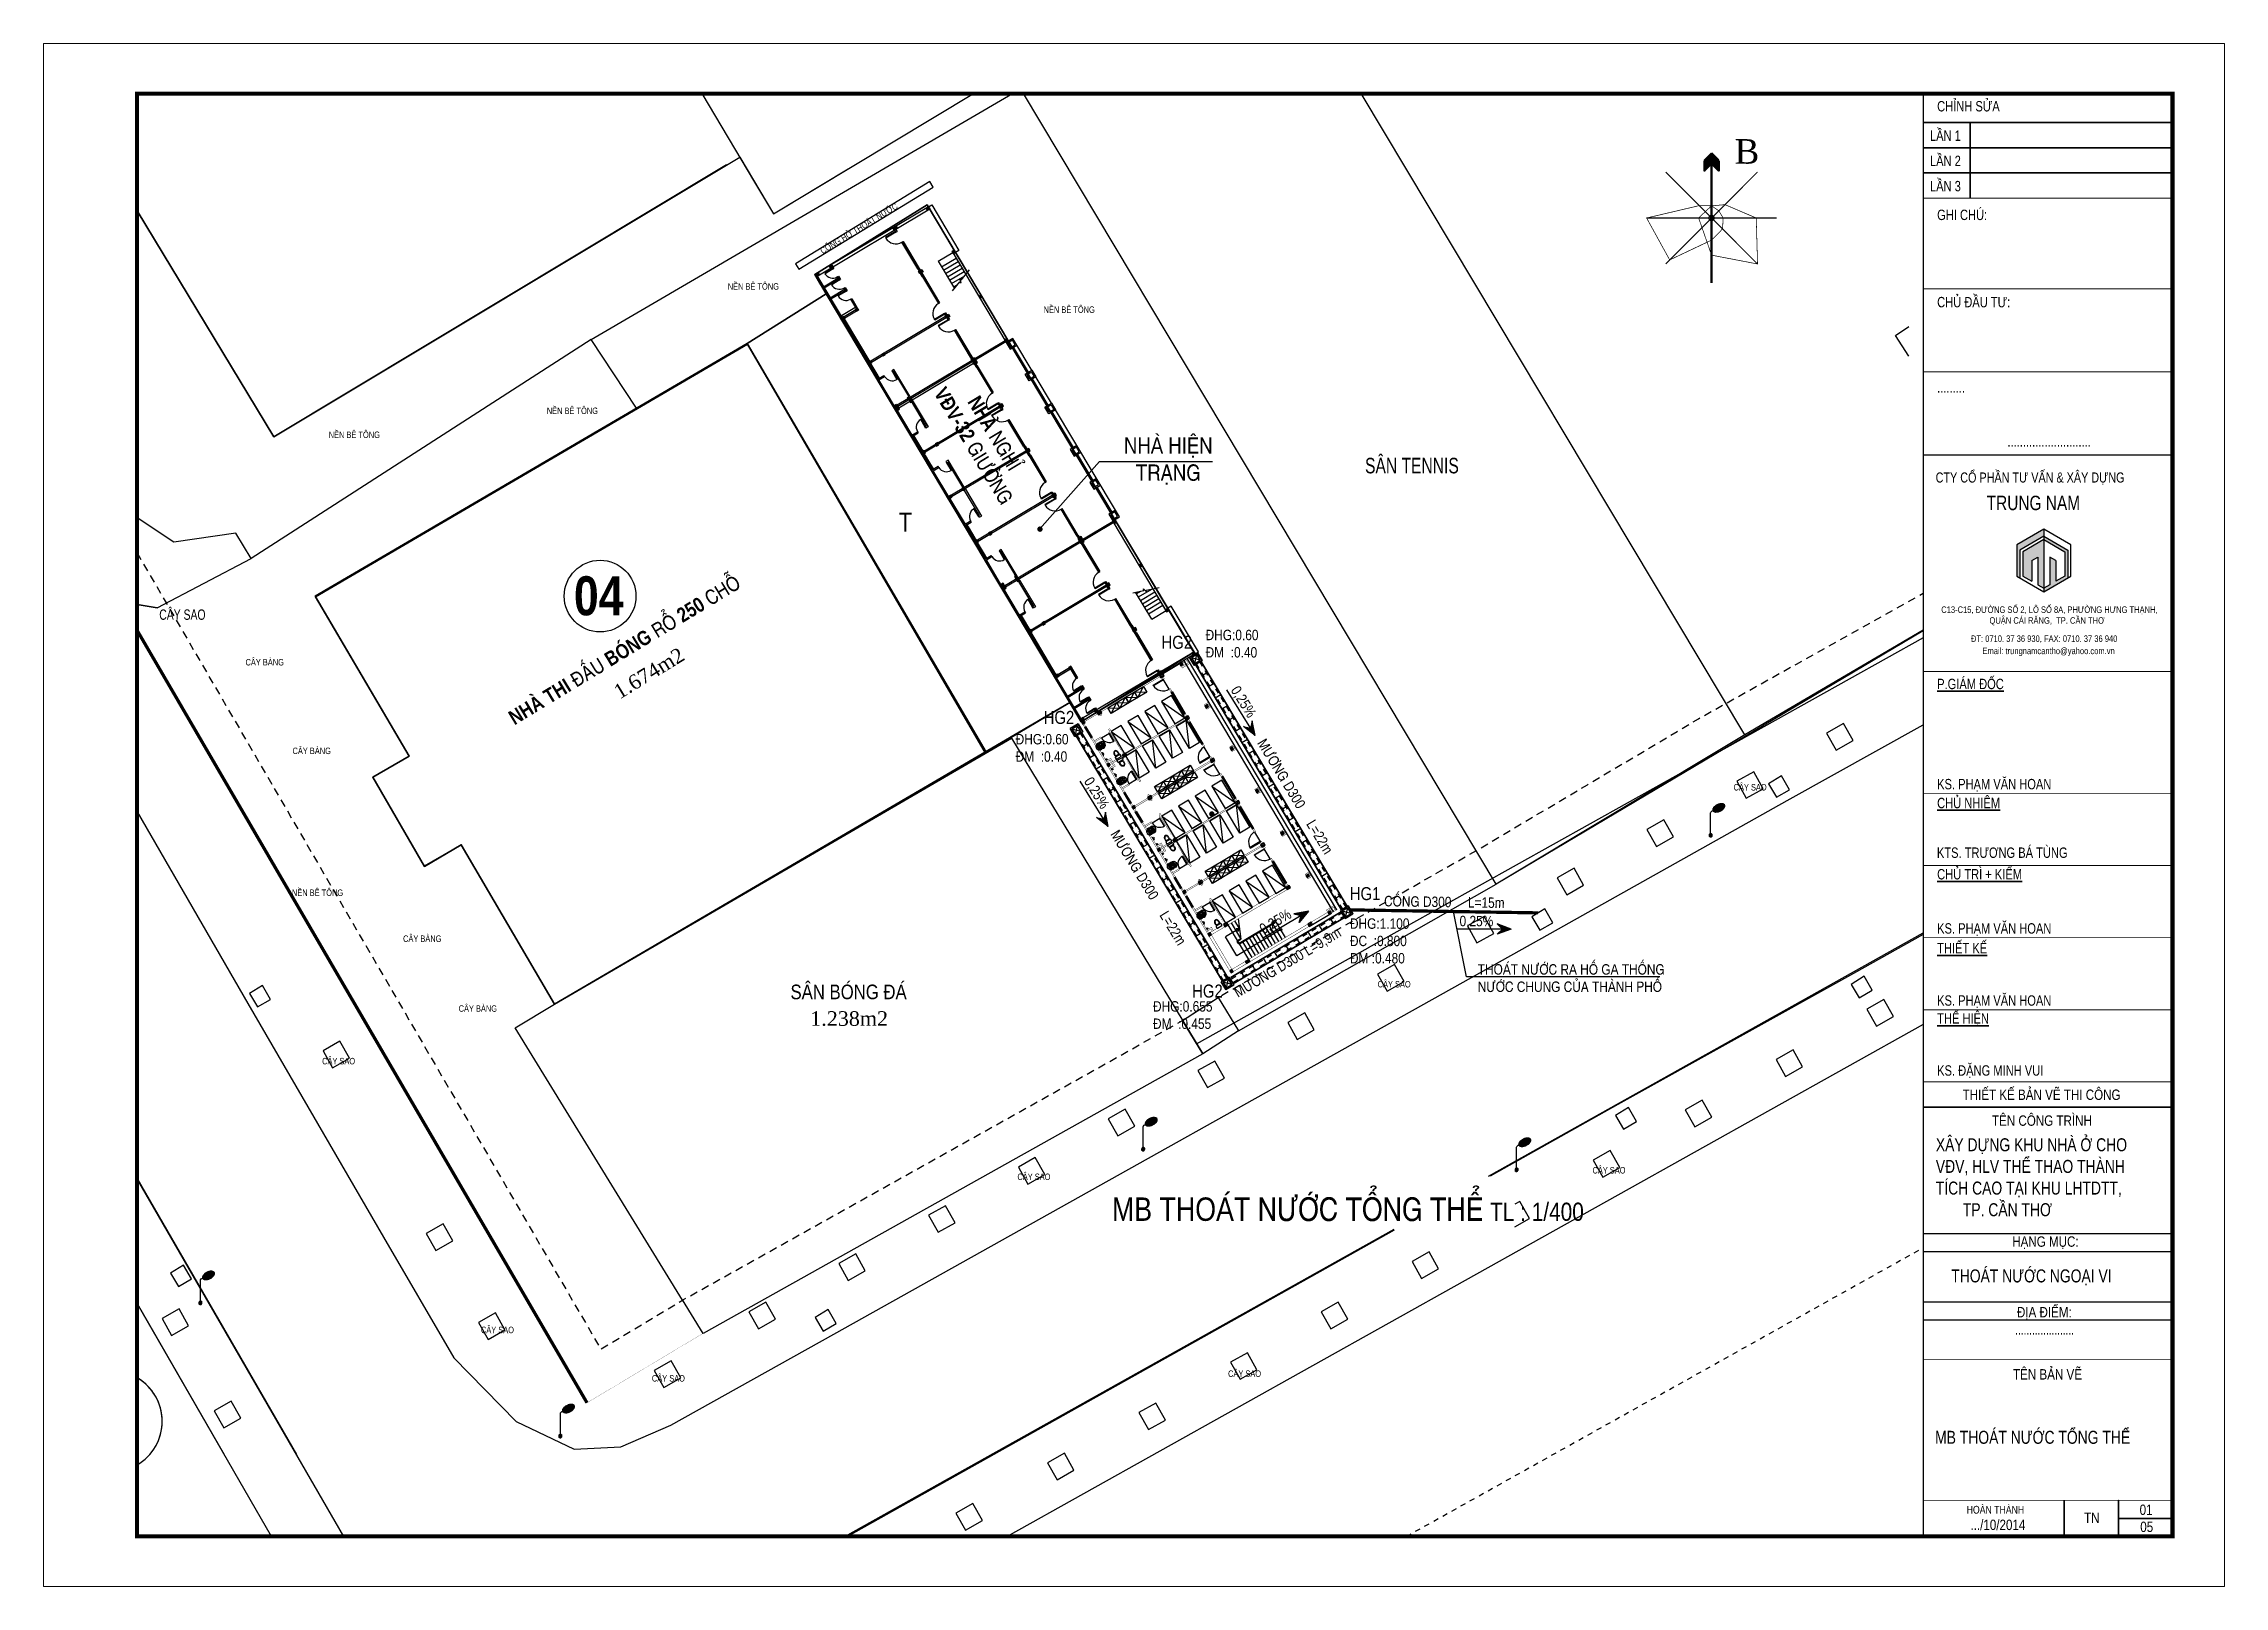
# Model space of a CAD drawing. Header units: millimetres. Extents: x -341 to 79, y 65 to 137.
# Drawn here: x -299.22 to -257.22, y 64.62 to 94.32 of the extents above; entities that cross this region are included whole.
import ezdxf
from ezdxf.enums import TextEntityAlignment as Align

# ---------------------------------------------------------------- set-up
doc = ezdxf.new("R2010")
doc.units = ezdxf.units.MM
doc.header["$LTSCALE"] = 0.3
doc.header["$MEASUREMENT"] = 0
doc.linetypes.add('DASHDOTX2', pattern=[2, 1, -0.5, 0, -0.5])
doc.linetypes.add('DASHED2', pattern=[0.375, 0.25, -0.125])
doc.layers.get('0').update_dxf_attribs({"linetype": 'CONTINUOUS', "lineweight": 13})
doc.layers.get('DEFPOINTS').update_dxf_attribs({"linetype": 'CONTINUOUS', "lineweight": 13})
for name, color, linetype in [('CHUSO', 141, 'CONTINUOUS'), ('HACTH', 8, 'CONTINUOUS'), ('HATCH', 8, 'CONTINUOUS'), ('HATCH1', 8, 'CONTINUOUS'), ('KT', 8, 'CONTINUOUS'), ('Ky hieu', 7, 'CONTINUOUS'), ('LAYER 1', 1, 'CONTINUOUS'), ('LAYER 7', 7, 'CONTINUOUS'), ('LAYER1', 1, 'CONTINUOUS'), ('Layer2', 4, 'CONTINUOUS'), ('LAYER3', 34, 'CONTINUOUS'), ('LAYER4', 114, 'CONTINUOUS'), ('LAYER5', 5, 'CONTINUOUS'), ('LAYER7', 7, 'CONTINUOUS'), ('LAYER8', 8, 'CONTINUOUS'), ('THAY', 4, 'CONTINUOUS'), ('THIETBI', 25, 'CONTINUOUS'), ('TUONG', 7, 'CONTINUOUS'), ('VB', 94, 'CONTINUOUS')]:
    doc.layers.add(name, color=color, linetype=linetype)
doc.layers.add('THOATNUOC', color=4, linetype='CONTINUOUS', lineweight=35)
doc.styles.add('ATTR', font='romans.shx', dxfattribs={"width": 0.8, "height": 0.7})
doc.styles.add('AVO', font='VAVON.TTF')
doc.styles.add('DIM', font='VAVON.TTF')
doc.styles.add('HELVE-KT', font='VHELVCN.TTF')
doc.styles.add('VNI', font='VHELVCN.TTF')
doc.styles.add('VNI - HELVE', font='VBOOKMN.TTF', dxfattribs={"width": 0.8})
doc.linetypes.add('FENCELINE2', pattern='A,0.25,-0.1,[132,ltypeshp.shx,S=0.1,R=0,X=-0.1,Y=0],-0.1,1', length=1.45)

msp = doc.modelspace()

# ---------------------------------------------------------------- texts
at = {"layer": 'HATCH1', "style": 'DIM', "width": 0.75}
msp.add_text('COÁNG HÔÛ THOAÙT NÖÔÙC', height=0.125001, rotation=31.42469, dxfattribs=at).set_placement((-284.211, 90.2657))
for s, height, p in [('NEÀN BEÂ TOÂNG', 0.125001, (-286.0398, 89.5868)), ('NEÀN BEÂ TOÂNG', 0.125001, (-279.9572, 89.1397)), ('NEÀN BEÂ TOÂNG', 0.125001, (-289.5245, 87.1926)), ('NEÀN BEÂ TOÂNG', 0.125001, (-293.7249, 86.7313)), ('SAÂN TENNIS', 0.300003, (-273.7658, 86.05)), ('CAÂY SAO', 0.2, (-296.9886, 83.2308)), ('CAÂY BAØNG', 0.125, (-295.3271, 82.3521)), ('CAÂY BAØNG', 0.125, (-294.4219, 80.6462)), ('CAÂY SAO', 0.125, (-266.6673, 79.945)), ('NEÀN BEÂ TOÂNG', 0.125001, (-294.4334, 77.9151)), ('CAÂY BAØNG', 0.125, (-292.2931, 77.03)), ('CAÂY SAO', 0.125, (-273.523, 76.1535)), ('CAÂY BAØNG', 0.125, (-291.2225, 75.685)), ('CAÂY SAO', 0.125, (-293.8524, 74.6724)), ('CAÂY SAO', 0.125, (-269.3857, 72.5716)), ('CAÂY SAO', 0.125, (-280.4613, 72.4457)), ('CAÂY SAO', 0.125, (-290.793, 69.4976)), ('CAÂY SAO', 0.125, (-287.5007, 68.5657)), ('CAÂY SAO', 0.125, (-276.4042, 68.6556))]:
    msp.add_text(s, height=height, dxfattribs=at).set_placement(p)
at = {"layer": 'HATCH1', "linetype": 'DASHDOTX2', "width": 17.304464, "attachment_point": 2}
for s, insert, char_height, rotation in [('{\\fVNI-Helve-Condense|b1|i0|c0|p2;NHAØ NGHÆ \\PVÑV-32 GIÖÔØNG}', (-280.7812, 86.8951), 0.28125, 301.07704), ('{\\fVNI-Helve-Condense|b1|i0|c0|p2;\\H0.5625x;NHAØ THI ÑAÁU BOÙNG ROÅ 250 CHOÃ}', (-288.1024, 82.7712), 0.500002, 31.33578), ('{\\fTimes New Roman|b0|i0|c0|p18;1.674m2}', (-287.6298, 82.3247), 0.28125, 31.33578)]:
    msp.add_mtext(s, dxfattribs=dict(at, insert=insert, char_height=char_height, rotation=rotation))
at = {"layer": 'HATCH1', "linetype": 'DASHDOTX2', "insert": (-288.5248, 84.0681), "char_height": 0.750004, "width": 17.304464, "attachment_point": 2}
msp.add_mtext('{\\fVNI-Helve-Condense|b1|i0|c0|p2;04}', dxfattribs=at)
at = {"layer": 'KT', "linetype": 'DASHDOTX2', "char_height": 0.28125, "width": 17.304382, "attachment_point": 2}
for s, insert in [('{\\fVNI-Helve-Condense|b0|i0|c0|p2;SAÂN BOÙNG ÑAÙ}', (-283.7125, 76.2081)), ('{\\fTimes New Roman|b0|i0|c0|p18;1.238m2}', (-283.7022, 75.696))]:
    msp.add_mtext(s, dxfattribs=dict(at, insert=insert))
at = {"layer": 'LAYER 1', "linetype": 'Continuous', "ltscale": 0.4, "insert": (-278.64, 72.1102), "char_height": 0.2, "width": 10.809043, "attachment_point": 1, "style": 'HELVE-KT'}
msp.add_mtext('{\\H2.25x;MB THOAÙT NÖÔÙC TOÅNG THEÅ}  {\\H1.75x;TL : 1/400}', dxfattribs=at)
at = {"layer": 'LAYER 7', "lineweight": 35, "width": 5.319651, "attachment_point": 1, "style": 'VNI - HELVE'}
for s, insert, char_height in [('MB THOAÙT NÖÔÙC TOÅNG THEÅ', (-262.7867, 67.618), 0.25), ('{\\fVNI-Helve|b0|i0|c0|p2;01}', (-258.8479, 66.1981), 0.2)]:
    msp.add_mtext(s, dxfattribs=dict(at, insert=insert, char_height=char_height))
at = {"layer": 'LAYER1', "linetype": 'DASHDOTX2', "insert": (-277.556, 86.7425), "char_height": 0.312501, "width": 4.531481, "attachment_point": 2}
msp.add_mtext('{\\fVNI-Helve-Condense|b0|i0|c0|p2;NHAØ HIEÄN \\PTRAÏNG}', dxfattribs=at)
at = {"layer": 'LAYER1', "linetype": 'Continuous', "ltscale": 0.05, "style": 'HELVE-KT'}
for s, insert, char_height, width, attachment_point in [('{\\C6;HG2}', (-277.6867, 82.9229, 0.4582), 0.25, 6.2709, 1), ('{\\C3;ÑHG:0.60\\PÑM  :0.40}', (-276.8367, 83.039, 0.4582), 0.2, 6.2709, 1), ('{\\C6;HG2}', (-279.9555, 81.4765, 0.4582), 0.25, 6.2709, 1), ('{\\C3;ÑHG:0.60\\PÑM  :0.40}', (-280.495, 81.033, 0.4582), 0.2, 6.2709, 1), ('{\\C6;HG1}', (-274.0601, 78.0848, 0.4582), 0.25, 6.2709, 1), ('{\\C3;ÑHG:1.100\\PÑC  :0.800\\PÑM :0.480}', (-274.0569, 77.4827, 0.4582), 0.2, 6.2709, 1), ('THOAÙT NÖÔÙC RA HOÁ GA THOÁNG NÖÔÙC CHUNG CUÛA THAØNH PHOÁ', (-271.5955, 76.0625), 0.2, 3.723631, 7), ('{\\C6;HG2}', (-277.0957, 76.2092, 0.4582), 0.25, 6.2709, 1), ('{\\C3;ÑHG:0.655\\PÑM  :0.455}', (-277.85, 75.8893, 0.4582), 0.2, 6.2709, 1)]:
    msp.add_mtext(s, dxfattribs=dict(at, insert=insert, char_height=char_height, width=width, attachment_point=attachment_point))
at = {"layer": 'LAYER1', "linetype": 'Continuous', "ltscale": 0.05, "char_height": 0.2, "attachment_point": 7, "style": 'HELVE-KT'}
for s, insert, rotation in [('0,25%', (-276.3924, 81.8575), 301.88407), ('MÖÔNG D300     L=22m', (-275.8536, 80.8572), 301.18742), ('0,25%', (-279.2199, 80.103), 301.88407), ('MÖÔNG D300     L=22m', (-278.6812, 79.1028), 301.18742), ('COÁNG D300     L=15m', (-273.4003, 77.712), 359.11672), ('0,25%', (-275.7027, 77.1412), 30.81321), ('MÖÔNG D300 L=9,9m', (-276.1939, 75.9214), 30.81321)]:
    msp.add_mtext(s, dxfattribs=dict(at, insert=insert, rotation=rotation))
at = {"layer": 'LAYER1', "linetype": 'Continuous', "ltscale": 0.05, "insert": (-271.9457, 77.295), "char_height": 0.2, "attachment_point": 7, "style": 'HELVE-KT'}
msp.add_mtext('0,25%', dxfattribs=at)

# ---------------------------------------------------------------- blocks, each defined once
blk = doc.blocks.new('Cot den')
at = {"layer": 'Ky hieu', "color": 5, "linetype": 'Continuous'}
for p, q in [((474185.99, 1112245.09), (474186.05, 1112245.17)), ((474186.05, 1112245.17), (474186.13, 1112245.23)), ((474186.13, 1112245.23), (474186.19, 1112245.25)), ((474185.96, 1112245.03), (474185.99, 1112245.09)), ((474185.96, 1112242.67), (474185.96, 1112245.03))]:
    blk.add_line(p, q, dxfattribs=at)
mesh = blk.add_polyface(dxfattribs=at)
corners = [(474186.29, 1112245.16), (474186.24, 1112245.2), (474186.32, 1112245.15), (474186.22, 1112245.22), (474186.39, 1112245.12), (474186.2, 1112245.25), (474186.43, 1112245.12), (474186.19, 1112245.29), (474186.49, 1112245.1), (474186.18, 1112245.32), (474186.53, 1112245.11), (474186.19, 1112245.36), (474186.6, 1112245.11), (474186.19, 1112245.39), (474186.63, 1112245.11), (474186.2, 1112245.43), (474186.71, 1112245.12), (474186.22, 1112245.48), (474186.77, 1112245.14), (474186.25, 1112245.53), (474186.84, 1112245.16), (474186.27, 1112245.57), (474186.9, 1112245.18), (474186.31, 1112245.62), (474186.97, 1112245.21), (474186.34, 1112245.65), (474187.02, 1112245.24), (474186.4, 1112245.7), (474187.09, 1112245.27), (474186.43, 1112245.73), (474187.12, 1112245.3), (474186.5, 1112245.78), (474187.2, 1112245.35), (474186.54, 1112245.8), (474187.23, 1112245.38), (474186.61, 1112245.84), (474187.28, 1112245.42), (474186.66, 1112245.87), (474187.31, 1112245.46), (474186.73, 1112245.9), (474187.35, 1112245.51), (474186.79, 1112245.92), (474187.38, 1112245.55), (474186.85, 1112245.94), (474187.4, 1112245.6), (474186.92, 1112245.96), (474187.42, 1112245.64), (474186.99, 1112245.97), (474187.44, 1112245.69), (474187.03, 1112245.97), (474187.44, 1112245.72), (474187.1, 1112245.97), (474187.44, 1112245.76), (474187.13, 1112245.97), (474187.43, 1112245.79), (474187.42, 1112245.82), (474187.2, 1112245.96), (474187.42, 1112245.82), (474187.4, 1112245.85), (474187.24, 1112245.96), (474187.38, 1112245.88), (474187.3, 1112245.93), (474187.33, 1112245.92)]
mesh.append_faces([[corners[k] for k in face] for face in [(0, 0, 2, 1), (1, 2, 4, 3), (3, 4, 6, 5), (5, 6, 8, 7), (7, 8, 10, 9), (9, 10, 12, 11), (11, 12, 14, 13), (13, 14, 16, 15), (15, 16, 18, 17), (17, 18, 20, 19), (19, 20, 22, 21), (21, 22, 24, 23), (23, 24, 26, 25), (25, 26, 28, 27), (27, 28, 30, 29), (29, 30, 32, 31), (31, 32, 34, 33), (33, 34, 36, 35), (35, 36, 38, 37), (37, 38, 40, 39), (39, 40, 42, 41), (41, 42, 44, 43), (43, 44, 46, 45), (45, 46, 48, 47), (47, 48, 50, 49), (49, 50, 52, 51), (51, 52, 54, 53), (53, 54, 57, 56), (56, 55, 58, 59), (59, 58, 60, 61), (61, 60, 62, 62)]], dxfattribs={"vtx0": -1, "vtx2": -1, "color": 5})
mesh = blk.add_polyface(dxfattribs=at)
corners = [(474185.87, 1112242.53), (474185.86, 1112242.54), (474185.9, 1112242.51), (474185.85, 1112242.55), (474185.91, 1112242.51), (474185.83, 1112242.57), (474185.93, 1112242.5), (474185.82, 1112242.58), (474185.94, 1112242.5), (474185.82, 1112242.59), (474185.96, 1112242.5), (474185.81, 1112242.61), (474185.98, 1112242.5), (474185.8, 1112242.62), (474186, 1112242.5), (474185.8, 1112242.64), (474186.01, 1112242.51), (474185.8, 1112242.66), (474186.03, 1112242.51), (474185.8, 1112242.67), (474186.04, 1112242.52), (474185.8, 1112242.67), (474186.06, 1112242.53), (474185.8, 1112242.69), (474186.06, 1112242.54), (474185.8, 1112242.7), (474186.08, 1112242.55), (474185.81, 1112242.72), (474186.09, 1112242.56), (474185.81, 1112242.73), (474186.11, 1112242.58), (474185.82, 1112242.75), (474186.11, 1112242.58), (474185.82, 1112242.76), (474186.12, 1112242.61), (474185.84, 1112242.78), (474186.12, 1112242.62), (474185.85, 1112242.79), (474186.13, 1112242.64), (474185.86, 1112242.8), (474186.13, 1112242.65), (474185.87, 1112242.81), (474186.13, 1112242.67), (474185.89, 1112242.82), (474186.13, 1112242.68), (474185.9, 1112242.83), (474186.13, 1112242.7), (474185.92, 1112242.83), (474186.13, 1112242.72), (474185.93, 1112242.84), (474186.12, 1112242.73), (474185.95, 1112242.84), (474186.11, 1112242.75), (474185.96, 1112242.84), (474186.11, 1112242.76), (474185.99, 1112242.84), (474186.1, 1112242.77), (474186, 1112242.84), (474186.08, 1112242.79), (474186.02, 1112242.83), (474186.07, 1112242.8), (474186.03, 1112242.83), (474186.06, 1112242.81)]
mesh.append_faces([[corners[k] for k in face] for face in [(0, 0, 2, 1), (1, 2, 4, 3), (3, 4, 6, 5), (5, 6, 8, 7), (7, 8, 10, 9), (9, 10, 12, 11), (11, 12, 14, 13), (13, 14, 16, 15), (15, 16, 18, 17), (17, 18, 20, 19), (21, 20, 22, 23), (23, 22, 24, 25), (25, 24, 26, 27), (27, 26, 28, 29), (29, 28, 30, 31), (31, 30, 32, 33), (33, 32, 34, 35), (35, 34, 36, 37), (37, 36, 38, 39), (39, 38, 40, 41), (41, 40, 42, 43), (43, 42, 44, 45), (45, 44, 46, 47), (47, 46, 48, 49), (49, 48, 50, 51), (51, 50, 52, 53), (53, 52, 54, 55), (55, 54, 56, 57), (57, 56, 58, 59), (59, 58, 60, 61), (61, 60, 62, 62)]], dxfattribs={"vtx0": -1, "vtx2": -1, "color": 5})
blk = doc.blocks.new('Nha tam')
at = {"layer": 'HATCH1', "style": 'VNI'}
blk.add_text('T', height=2, dxfattribs=at).set_placement((474231.77, 1112286.52, 0.05), align=Align.MIDDLE)
blk = doc.blocks.new('TOILET')
at = {"layer": 'THIETBI', "linetype": 'Continuous'}
for p, q in [((2.2, 0), (-2.2, 0)), ((-2.5, -0.2), (-2.5, -1.8)), ((-2.2, -2), (2.2, -2)), ((-1.3, -2.7), (1.3, -2.7)), ((-1, -2.5), (-1, -2.7)), ((-0.9, -2.5), (-1, -2.5)), ((-1, -2.7), (-0.9, -2.7)), ((-0.9, -2.7), (-0.9, -2.5)), ((0.9, -2.7), (0.9, -2.5)), ((0.9, -2.5), (1, -2.5)), ((1, -2.7), (0.9, -2.7)), ((1, -2.5), (1, -2.7)), ((2.5, -1.8), (2.5, -0.2))]:
    blk.add_line(p, q, dxfattribs=at)
for centre, radius, start, end in [((-2.2, -0.2), 0.25, 90, 180), ((2.2, -0.2), 0.25, 0, 90), ((-2.2, -1.8), 0.25, 180, 270), ((2.6, -4), 4.58, 164.9269, 180), ((2.6, -4), 4.58, 180, 195.0731), ((1.3, -3.7), 3.23, 149.0966, 164.9269), ((1.3, -4.4), 3.23, 195.0731, 213.0315), ((2.6, -4), 4.18, 164.9269, 180), ((2.6, -4), 4.18, 180, 195.0731), ((1.3, -3.7), 2.83, 160.176, 164.9269), ((1.3, -4.4), 2.83, 195.0731, 213.0315), ((0.5, -4.9), 2.26, 213.0315, 237.5002), ((0.5, -4.9), 1.86, 213.0315, 237.5002), ((0, -5.7), 1.29, 237.5002, 270), ((0, -5.7), 0.893, 237.5002, 270), ((0, -5.7), 0.893, 270, 302.4998), ((0, -5.7), 1.29, 270, 302.4998), ((-0.5, -4.9), 1.86, 302.4998, 326.9685), ((-0.5, -4.9), 2.26, 302.4998, 326.9685), ((-1.3, -4.4), 2.83, 326.9685, 344.9269), ((-1.3, -3.7), 2.83, 15.0731, 19.824), ((-1.3, -3.7), 3.23, 15.0731, 30.9034), ((-2.6, -4), 4.18, 0, 15.0731), ((-2.6, -4), 4.18, 344.9269, 360), ((-1.3, -4.4), 3.23, 326.9685, 344.9269), ((-2.6, -4), 4.58, 360, 15.0731), ((-2.6, -4), 4.58, 344.9269, 0), ((2.2, -1.8), 0.25, 270, 0)]:
    blk.add_arc(centre, radius, start, end, dxfattribs=at)
blk = doc.blocks.new('la')
at = {"layer": 'THIETBI', "linetype": 'Continuous'}
for p, q in [((-5933, 607097), (-5955, 607330)), ((-5944, 607224), (-5944, 607230)), ((-5467, 607097), (-5933, 607097)), ((-5700, 607139), (-5859, 607139)), ((-5859, 607122), (-5541, 607122)), ((-5759, 607200), (-5715, 607200)), ((-5759, 607183), (-5759, 607200)), ((-5759, 607167), (-5759, 607183)), ((-5700, 607167), (-5759, 607167)), ((-5700, 607278), (-5735, 607278)), ((-5720, 607192), (-5728, 607192)), ((-5728, 607175), (-5672, 607175)), ((-5726, 607183), (-5717, 607183)), ((-5710, 607250), (-5715, 607196)), ((-5700, 607309), (-5700, 607252)), ((-5665, 607278), (-5700, 607278)), ((-5641, 607167), (-5700, 607167)), ((-5541, 607139), (-5700, 607139)), ((-5685, 607196), (-5690, 607250)), ((-5685, 607200), (-5641, 607200)), ((-5675, 607183), (-5684, 607183)), ((-5672, 607192), (-5680, 607192)), ((-5641, 607200), (-5641, 607183)), ((-5641, 607183), (-5641, 607167)), ((-5446, 607330), (-5467, 607097)), ((-5456, 607230), (-5456, 607224))]:
    blk.add_line(p, q, dxfattribs=at)
for centre, radius in [((-5743, 607183), 17), ((-5700, 607278), 21.2), ((-5700, 607278), 17), ((-5658, 607183), 17)]:
    blk.add_circle(centre, radius, dxfattribs=at)
for centre, radius, start, end in [((-5810, 607330), 145, 180, 190.38886), ((-5859, 607224), 84.9, 180, 270), ((-5859, 607224), 102, 218.24525, 270), ((-5787, 607339), 103, 150.43772, 180), ((-5787, 607339), 103, 180, 209.56228), ((-5744, 607315), 152, 126.13941, 150.43772), ((-5744, 607363), 152, 209.56228, 233.86059), ((-5717, 607278), 198, 106.82985, 126.13941), ((-5717, 607401), 198, 233.86059, 253.17015), ((-5699, 607218), 261, 90, 106.82985), ((-5699, 607460), 261, 253.17015, 266.45866), ((-5720, 607196), 4.24, 270, 354.39294), ((-5700, 607232), 20, 59.74729, 120.25271), ((-5699, 607218), 261, 73.17015, 90), ((-5699, 607460), 261, 273.0264, 286.82985), ((-5680, 607196), 4.24, 185.60706, 270), ((-5681, 607278), 198, 53.86059, 73.17015), ((-5681, 607401), 198, 286.82985, 306.13941), ((-5653, 607315), 152, 29.56228, 53.86059), ((-5653, 607363), 152, 306.13941, 330.43772), ((-5541, 607224), 84.9, 270, 0), ((-5541, 607224), 102, 270, 321.75475), ((-5611, 607339), 103, 0, 29.56228), ((-5611, 607339), 103, 330.43772, 0)]:
    blk.add_arc(centre, radius, start, end, dxfattribs=at)
blk.add_spline([(-5446, 607330), (-5488, 607436), (-5558, 607489), (-5649, 607517), (-5751, 607517), (-5842, 607489), (-5912, 607436), (-5950, 607366), (-5955, 607330)], degree=3, dxfattribs=at)
blk = doc.blocks.new('WALFCT1T')
for p, q in [((-5.5, -1), (-5, -1)), ((-5.5, -2), (-5.5, -1)), ((-2.5, -2), (-5.5, -2)), ((-5, -2), (-5, -2.5)), ((-5, -2.5), (-3, -2.5)), ((-3, -1), (-2.5, -1)), ((-3, -2.5), (-3, -2)), ((-2.5, -1), (-2.5, -2)), ((-1, -0.5), (1, -0.5)), ((0.75, -5.5), (-0.75, -5.5)), ((2.5, -1), (3, -1)), ((2.5, -2), (2.5, -1)), ((5.5, -2), (2.5, -2)), ((3, -2), (3, -2.5)), ((3, -2.5), (5, -2.5)), ((5, -1), (5.5, -1)), ((5, -2.5), (5, -2)), ((5.5, -1), (5.5, -2))]:
    blk.add_line(p, q)
for points in [[(-3, 0), (-3, -1), (-5, -1), (-5, 0)], [(-0.25, -0.5), (-0.25, 0), (0.25, 0), (0.25, -0.5)], [(5, 0), (5, -1), (3, -1), (3, 0)]]:
    blk.add_lwpolyline(points, close=True)
for centre, start, end in [((-13.2658, -3.6195), 351.4554, 14.26943), ((13.2658, -3.6195), 165.7306, 188.5446)]:
    blk.add_arc(centre, 12.6562, start, end)
at = {"style": 'ATTR', "width": 0.8, "flags": 9}
blk.add_attdef('ESTCODE', (0, 0), '', height=0.7, dxfattribs=at)
blk = doc.blocks.new('NXM')
at = {"layer": 'LAYER7', "ltscale": 5}
h = blk.add_hatch(color=256, dxfattribs=at)
h.paths.add_polyline_path([(-121877.87, 340602.76), (-121877.77, 340602.86), (-121877.97, 340602.86)])
h.paths.add_polyline_path([(-121877.87, 340602.76), (-121877.97, 340602.86), (-121877.97, 340602.66)])
h.paths.add_polyline_path([(-121877.77, 340602.66), (-121877.87, 340602.76), (-121877.97, 340602.66)])
h.paths.add_polyline_path([(-121877.77, 340602.66), (-121877.77, 340602.86), (-121877.87, 340602.76)])
h = blk.add_hatch(color=256, dxfattribs=at)
h.paths.add_polyline_path([(-121874.57, 340602.76), (-121874.47, 340602.86), (-121874.67, 340602.86)])
h.paths.add_polyline_path([(-121874.57, 340602.76), (-121874.67, 340602.86), (-121874.67, 340602.66)])
h.paths.add_polyline_path([(-121874.47, 340602.66), (-121874.57, 340602.76), (-121874.67, 340602.66)])
h.paths.add_polyline_path([(-121874.47, 340602.66), (-121874.47, 340602.86), (-121874.57, 340602.76)])
h = blk.add_hatch(color=256, dxfattribs=at)
h.paths.add_polyline_path([(-121870.77, 340602.76), (-121870.67, 340602.86), (-121870.87, 340602.86)])
h.paths.add_polyline_path([(-121870.77, 340602.76), (-121870.87, 340602.86), (-121870.87, 340602.66)])
h.paths.add_polyline_path([(-121870.67, 340602.66), (-121870.77, 340602.76), (-121870.87, 340602.66)])
h.paths.add_polyline_path([(-121870.67, 340602.66), (-121870.67, 340602.86), (-121870.77, 340602.76)])
h = blk.add_hatch(color=256, dxfattribs=at)
h.paths.add_polyline_path([(-121866.97, 340602.76), (-121866.87, 340602.86), (-121867.07, 340602.86)])
h.paths.add_polyline_path([(-121866.97, 340602.76), (-121867.07, 340602.86), (-121867.07, 340602.66)])
h.paths.add_polyline_path([(-121866.87, 340602.66), (-121866.97, 340602.76), (-121867.07, 340602.66)])
h.paths.add_polyline_path([(-121866.87, 340602.66), (-121866.87, 340602.86), (-121866.97, 340602.76)])
h = blk.add_hatch(color=256, dxfattribs=at)
h.paths.add_polyline_path([(-121863.17, 340602.76), (-121863.07, 340602.86), (-121863.27, 340602.86)])
h.paths.add_polyline_path([(-121863.17, 340602.76), (-121863.27, 340602.86), (-121863.27, 340602.66)])
h.paths.add_polyline_path([(-121863.07, 340602.66), (-121863.17, 340602.76), (-121863.27, 340602.66)])
h.paths.add_polyline_path([(-121863.07, 340602.66), (-121863.07, 340602.86), (-121863.17, 340602.76)])
h = blk.add_hatch(color=256, dxfattribs=at)
h.paths.add_polyline_path([(-121859.37, 340602.76), (-121859.27, 340602.86), (-121859.47, 340602.86)])
h.paths.add_polyline_path([(-121859.37, 340602.76), (-121859.47, 340602.86), (-121859.47, 340602.66)])
h.paths.add_polyline_path([(-121859.27, 340602.66), (-121859.37, 340602.76), (-121859.47, 340602.66)])
h.paths.add_polyline_path([(-121859.27, 340602.66), (-121859.27, 340602.86), (-121859.37, 340602.76)])
h = blk.add_hatch(color=256, dxfattribs=at)
h.paths.add_polyline_path([(-121855.57, 340602.76), (-121855.47, 340602.86), (-121855.67, 340602.86)])
h.paths.add_polyline_path([(-121855.57, 340602.76), (-121855.67, 340602.86), (-121855.67, 340602.66)])
h.paths.add_polyline_path([(-121855.47, 340602.66), (-121855.57, 340602.76), (-121855.67, 340602.66)])
h.paths.add_polyline_path([(-121855.47, 340602.66), (-121855.47, 340602.86), (-121855.57, 340602.76)])
h = blk.add_hatch(color=256, dxfattribs=at)
h.paths.add_polyline_path([(-121877.77, 340601.46), (-121877.97, 340601.46), (-121877.87, 340601.31)])
h.paths.add_polyline_path([(-121877.97, 340601.16), (-121877.87, 340601.31), (-121877.97, 340601.46)], flags=16)
h.paths.add_polyline_path([(-121877.97, 340601.46), (-121877.97, 340601.16), (-121877.87, 340601.31)])
h.paths.add_polyline_path([(-121877.87, 340601.31), (-121877.97, 340601.16), (-121877.77, 340601.16)])
h = blk.add_hatch(color=256, dxfattribs=at)
h.paths.add_polyline_path([(-121874.47, 340601.46), (-121874.67, 340601.46), (-121874.57, 340601.31)])
h.paths.add_polyline_path([(-121874.67, 340601.16), (-121874.57, 340601.31), (-121874.67, 340601.46)])
h.paths.add_polyline_path([(-121874.67, 340601.46), (-121874.67, 340601.16), (-121874.57, 340601.31)])
h.paths.add_polyline_path([(-121874.57, 340601.31), (-121874.67, 340601.16), (-121874.47, 340601.16)])
h = blk.add_hatch(color=256, dxfattribs=at)
h.paths.add_polyline_path([(-121870.67, 340601.46), (-121870.87, 340601.46), (-121870.77, 340601.31)])
h.paths.add_polyline_path([(-121870.87, 340601.16), (-121870.77, 340601.31), (-121870.87, 340601.46)])
h = blk.add_hatch(color=256, dxfattribs=at)
h.paths.add_polyline_path([(-121866.87, 340601.46), (-121867.07, 340601.46), (-121866.97, 340601.31)])
h.paths.add_polyline_path([(-121867.07, 340601.16), (-121866.97, 340601.31), (-121867.07, 340601.46)])
h = blk.add_hatch(color=256, dxfattribs=at)
h.paths.add_polyline_path([(-121863.07, 340601.46), (-121863.27, 340601.46), (-121863.17, 340601.31)])
h.paths.add_polyline_path([(-121863.27, 340601.16), (-121863.17, 340601.31), (-121863.27, 340601.46)])
h = blk.add_hatch(color=256, dxfattribs=at)
h.paths.add_polyline_path([(-121859.27, 340601.46), (-121859.47, 340601.46), (-121859.37, 340601.31)])
h.paths.add_polyline_path([(-121859.47, 340601.16), (-121859.37, 340601.31), (-121859.47, 340601.46)])
h = blk.add_hatch(color=256, dxfattribs=at)
h.paths.add_polyline_path([(-121855.47, 340601.46), (-121855.67, 340601.46), (-121855.57, 340601.31)])
h.paths.add_polyline_path([(-121855.67, 340601.16), (-121855.57, 340601.31), (-121855.67, 340601.46)])
h = blk.add_hatch(color=256, dxfattribs=at)
h.paths.add_polyline_path([(-121877.77, 340595.86), (-121877.97, 340595.86), (-121877.87, 340595.71)])
h.paths.add_polyline_path([(-121877.97, 340595.56), (-121877.87, 340595.71), (-121877.97, 340595.86)])
h = blk.add_hatch(color=256, dxfattribs=at)
h.paths.add_polyline_path([(-121874.47, 340595.86), (-121874.67, 340595.86), (-121874.57, 340595.71)])
h.paths.add_polyline_path([(-121874.67, 340595.56), (-121874.57, 340595.71), (-121874.67, 340595.86)])
h = blk.add_hatch(color=256, dxfattribs=at)
h.paths.add_polyline_path([(-121870.67, 340595.86), (-121870.87, 340595.86), (-121870.77, 340595.71)])
h.paths.add_polyline_path([(-121870.87, 340595.56), (-121870.77, 340595.71), (-121870.87, 340595.86)])
h = blk.add_hatch(color=256, dxfattribs=at)
h.paths.add_polyline_path([(-121866.87, 340595.86), (-121867.07, 340595.86), (-121866.97, 340595.71)])
h.paths.add_polyline_path([(-121867.07, 340595.56), (-121866.97, 340595.71), (-121867.07, 340595.86)], flags=17)
h.paths.add_polyline_path([(-121867.07, 340595.86), (-121867.07, 340595.56), (-121866.97, 340595.71)])
h = blk.add_hatch(color=256, dxfattribs=at)
h.paths.add_polyline_path([(-121863.07, 340595.86), (-121863.27, 340595.86), (-121863.17, 340595.71)])
h.paths.add_polyline_path([(-121863.27, 340595.56), (-121863.17, 340595.71), (-121863.27, 340595.86)])
h.paths.add_polyline_path([(-121863.27, 340595.86), (-121863.27, 340595.56), (-121863.17, 340595.71)])
h = blk.add_hatch(color=256, dxfattribs=at)
h.paths.add_polyline_path([(-121859.27, 340595.86), (-121859.47, 340595.86), (-121859.37, 340595.71)])
h.paths.add_polyline_path([(-121859.47, 340595.56), (-121859.37, 340595.71), (-121859.47, 340595.86)])
h = blk.add_hatch(color=256, dxfattribs=at)
h.paths.add_polyline_path([(-121855.47, 340595.86), (-121855.67, 340595.86), (-121855.57, 340595.71)])
h.paths.add_polyline_path([(-121855.67, 340595.56), (-121855.57, 340595.71), (-121855.67, 340595.86)])
h.paths.add_polyline_path([(-121855.67, 340595.86), (-121855.67, 340595.56), (-121855.57, 340595.71)])
h = blk.add_hatch(color=256, dxfattribs=at)
h.paths.add_polyline_path([(-121877.87, 340593.96), (-121877.77, 340594.06), (-121877.97, 340594.06)])
h.paths.add_polyline_path([(-121877.87, 340593.96), (-121877.97, 340594.06), (-121877.97, 340593.86)])
h.paths.add_polyline_path([(-121877.77, 340593.86), (-121877.87, 340593.96), (-121877.97, 340593.86)])
h.paths.add_polyline_path([(-121877.77, 340593.86), (-121877.77, 340594.06), (-121877.87, 340593.96)])
h = blk.add_hatch(color=256, dxfattribs=at)
h.paths.add_polyline_path([(-121877.87, 340593.96), (-121877.77, 340594.06), (-121877.97, 340594.06)])
h.paths.add_polyline_path([(-121877.87, 340593.96), (-121877.97, 340594.06), (-121877.97, 340593.86)])
h.paths.add_polyline_path([(-121877.77, 340593.86), (-121877.87, 340593.96), (-121877.97, 340593.86)])
h.paths.add_polyline_path([(-121877.77, 340593.86), (-121877.77, 340594.06), (-121877.87, 340593.96)])
h = blk.add_hatch(color=256, dxfattribs=at)
h.paths.add_polyline_path([(-121874.57, 340593.96), (-121874.47, 340594.06), (-121874.67, 340594.06)])
h.paths.add_polyline_path([(-121874.57, 340593.96), (-121874.67, 340594.06), (-121874.67, 340593.86)])
h.paths.add_polyline_path([(-121874.47, 340593.86), (-121874.57, 340593.96), (-121874.67, 340593.86)])
h.paths.add_polyline_path([(-121874.47, 340593.86), (-121874.47, 340594.06), (-121874.57, 340593.96)])
h = blk.add_hatch(color=256, dxfattribs=at)
h.paths.add_polyline_path([(-121874.57, 340593.96), (-121874.47, 340594.06), (-121874.67, 340594.06)])
h.paths.add_polyline_path([(-121874.57, 340593.96), (-121874.67, 340594.06), (-121874.67, 340593.86)])
h.paths.add_polyline_path([(-121874.47, 340593.86), (-121874.57, 340593.96), (-121874.67, 340593.86)])
h.paths.add_polyline_path([(-121874.47, 340593.86), (-121874.47, 340594.06), (-121874.57, 340593.96)])
h = blk.add_hatch(color=256, dxfattribs=at)
h.paths.add_polyline_path([(-121870.77, 340593.96), (-121870.67, 340594.06), (-121870.87, 340594.06)])
h.paths.add_polyline_path([(-121870.77, 340593.96), (-121870.87, 340594.06), (-121870.87, 340593.86)])
h.paths.add_polyline_path([(-121870.67, 340593.86), (-121870.77, 340593.96), (-121870.87, 340593.86)])
h.paths.add_polyline_path([(-121870.67, 340593.86), (-121870.67, 340594.06), (-121870.77, 340593.96)])
h = blk.add_hatch(color=256, dxfattribs=at)
h.paths.add_polyline_path([(-121870.77, 340593.96), (-121870.67, 340594.06), (-121870.87, 340594.06)])
h.paths.add_polyline_path([(-121870.77, 340593.96), (-121870.87, 340594.06), (-121870.87, 340593.86)])
h.paths.add_polyline_path([(-121870.67, 340593.86), (-121870.77, 340593.96), (-121870.87, 340593.86)])
h.paths.add_polyline_path([(-121870.67, 340593.86), (-121870.67, 340594.06), (-121870.77, 340593.96)])
h = blk.add_hatch(color=256, dxfattribs=at)
h.paths.add_polyline_path([(-121866.97, 340593.96), (-121866.87, 340594.06), (-121867.07, 340594.06)])
h.paths.add_polyline_path([(-121866.97, 340593.96), (-121867.07, 340594.06), (-121867.07, 340593.86)])
h.paths.add_polyline_path([(-121866.87, 340593.86), (-121866.97, 340593.96), (-121867.07, 340593.86)])
h.paths.add_polyline_path([(-121866.87, 340593.86), (-121866.87, 340594.06), (-121866.97, 340593.96)])
h = blk.add_hatch(color=256, dxfattribs=at)
h.paths.add_polyline_path([(-121866.97, 340593.96), (-121866.87, 340594.06), (-121867.07, 340594.06)])
h.paths.add_polyline_path([(-121866.97, 340593.96), (-121867.07, 340594.06), (-121867.07, 340593.86)])
h.paths.add_polyline_path([(-121866.87, 340593.86), (-121866.97, 340593.96), (-121867.07, 340593.86)])
h.paths.add_polyline_path([(-121866.87, 340593.86), (-121866.87, 340594.06), (-121866.97, 340593.96)])
h = blk.add_hatch(color=256, dxfattribs=at)
h.paths.add_polyline_path([(-121863.17, 340593.96), (-121863.07, 340594.06), (-121863.27, 340594.06)])
h.paths.add_polyline_path([(-121863.17, 340593.96), (-121863.27, 340594.06), (-121863.27, 340593.86)])
h.paths.add_polyline_path([(-121863.07, 340593.86), (-121863.17, 340593.96), (-121863.27, 340593.86)])
h.paths.add_polyline_path([(-121863.07, 340593.86), (-121863.07, 340594.06), (-121863.17, 340593.96)])
h = blk.add_hatch(color=256, dxfattribs=at)
h.paths.add_polyline_path([(-121863.17, 340593.96), (-121863.07, 340594.06), (-121863.27, 340594.06)])
h.paths.add_polyline_path([(-121863.17, 340593.96), (-121863.27, 340594.06), (-121863.27, 340593.86)])
h.paths.add_polyline_path([(-121863.07, 340593.86), (-121863.17, 340593.96), (-121863.27, 340593.86)])
h.paths.add_polyline_path([(-121863.07, 340593.86), (-121863.07, 340594.06), (-121863.17, 340593.96)])
h = blk.add_hatch(color=256, dxfattribs=at)
h.paths.add_polyline_path([(-121859.37, 340593.96), (-121859.27, 340594.06), (-121859.47, 340594.06)])
h.paths.add_polyline_path([(-121859.37, 340593.96), (-121859.47, 340594.06), (-121859.47, 340593.86)])
h.paths.add_polyline_path([(-121859.27, 340593.86), (-121859.37, 340593.96), (-121859.47, 340593.86)])
h.paths.add_polyline_path([(-121859.27, 340593.86), (-121859.27, 340594.06), (-121859.37, 340593.96)])
h = blk.add_hatch(color=256, dxfattribs=at)
h.paths.add_polyline_path([(-121859.37, 340593.96), (-121859.27, 340594.06), (-121859.47, 340594.06)])
h.paths.add_polyline_path([(-121859.37, 340593.96), (-121859.47, 340594.06), (-121859.47, 340593.86)])
h.paths.add_polyline_path([(-121859.27, 340593.86), (-121859.37, 340593.96), (-121859.47, 340593.86)])
h.paths.add_polyline_path([(-121859.27, 340593.86), (-121859.27, 340594.06), (-121859.37, 340593.96)])
h = blk.add_hatch(color=256, dxfattribs=at)
h.paths.add_polyline_path([(-121855.57, 340593.96), (-121855.47, 340594.06), (-121855.67, 340594.06)])
h.paths.add_polyline_path([(-121855.57, 340593.96), (-121855.67, 340594.06), (-121855.67, 340593.86)])
h.paths.add_polyline_path([(-121855.47, 340593.86), (-121855.57, 340593.96), (-121855.67, 340593.86)])
h.paths.add_polyline_path([(-121855.47, 340593.86), (-121855.47, 340594.06), (-121855.57, 340593.96)])
h = blk.add_hatch(color=256, dxfattribs=at)
h.paths.add_polyline_path([(-121855.57, 340593.96), (-121855.47, 340594.06), (-121855.67, 340594.06)])
h.paths.add_polyline_path([(-121855.57, 340593.96), (-121855.67, 340594.06), (-121855.67, 340593.86)])
h.paths.add_polyline_path([(-121855.47, 340593.86), (-121855.57, 340593.96), (-121855.67, 340593.86)])
h.paths.add_polyline_path([(-121855.47, 340593.86), (-121855.47, 340594.06), (-121855.57, 340593.96)])
at = {"layer": 'LAYER 1', "ltscale": 5}
for p, q in [((-121877.07, 340597.86), (-121877.07, 340601.81)), ((-121877.07, 340601.81), (-121875.37, 340601.81)), ((-121875.37, 340600.56), (-121875.37, 340601.81)), ((-121874.08, 340602.68), (-121874.18, 340602.68)), ((-121874.08, 340602.73), (-121874.08, 340602.63)), ((-121867.46, 340602.68), (-121867.36, 340602.68)), ((-121867.41, 340602.73), (-121867.41, 340602.63)), ((-121866.48, 340602.68), (-121866.58, 340602.68)), ((-121866.53, 340602.73), (-121866.53, 340602.63)), ((-121859.86, 340602.68), (-121859.76, 340602.68)), ((-121859.81, 340602.73), (-121859.81, 340602.63)), ((-121858.88, 340602.68), (-121858.98, 340602.68)), ((-121858.93, 340602.73), (-121858.93, 340602.63)), ((-121874.67, 340600.26), (-121876.12, 340600.88)), ((-121875.37, 340600.56), (-121875.48, 340600.79)), ((-121875.37, 340600.56), (-121875.26, 340600.79))]:
    blk.add_line(p, q, dxfattribs=at)
for centre, radius in [((-121874.08, 340602.68), 0.05), ((-121867.41, 340602.68), 0.05), ((-121866.53, 340602.68), 0.05), ((-121859.81, 340602.68), 0.05), ((-121858.93, 340602.68), 0.05), ((-121877.07, 340597.86), 0.0877)]:
    blk.add_circle(centre, radius, dxfattribs=at)
at = {"layer": 'LAYER5', "linetype": 'Continuous'}
for p, q in [((-121871.12, 340602.86), (-121872.12, 340602.86)), ((-121872.12, 340602.81), (-121871.12, 340602.81)), ((-121871.12, 340602.76), (-121872.12, 340602.76)), ((-121871.62, 340602.86), (-121871.62, 340602.76)), ((-121870.42, 340602.86), (-121869.42, 340602.86)), ((-121869.42, 340602.81), (-121870.42, 340602.81)), ((-121870.42, 340602.76), (-121869.42, 340602.76)), ((-121869.92, 340602.86), (-121869.92, 340602.76)), ((-121863.52, 340602.86), (-121864.52, 340602.86)), ((-121864.52, 340602.81), (-121863.52, 340602.81)), ((-121863.52, 340602.76), (-121864.52, 340602.76)), ((-121864.02, 340602.86), (-121864.02, 340602.76)), ((-121862.82, 340602.86), (-121861.82, 340602.86)), ((-121861.82, 340602.81), (-121862.82, 340602.81)), ((-121862.82, 340602.76), (-121861.82, 340602.76)), ((-121862.32, 340602.86), (-121862.32, 340602.76)), ((-121855.92, 340602.86), (-121856.92, 340602.86)), ((-121856.92, 340602.81), (-121855.92, 340602.81)), ((-121855.92, 340602.76), (-121856.92, 340602.76)), ((-121856.42, 340602.86), (-121856.42, 340602.76)), ((-121876.37, 340601.16), (-121876.37, 340597.96)), ((-121876.32, 340601.21), (-121876.12, 340601.21)), ((-121876.32, 340601.16), (-121876.12, 340601.16)), ((-121876.32, 340601.16), (-121876.32, 340597.96)), ((-121876.12, 340601.16), (-121876.12, 340600.88)), ((-121876.07, 340601.16), (-121876.07, 340600.86)), ((-121872.22, 340595.76), (-121874.22, 340595.76)), ((-121874.22, 340595.71), (-121872.22, 340595.71)), ((-121872.22, 340595.66), (-121874.22, 340595.66)), ((-121873.72, 340595.76), (-121873.72, 340595.66)), ((-121873.22, 340595.76), (-121873.22, 340595.66)), ((-121872.72, 340595.76), (-121872.72, 340595.66)), ((-121869.32, 340595.76), (-121867.32, 340595.76)), ((-121867.32, 340595.71), (-121869.32, 340595.71)), ((-121869.32, 340595.66), (-121867.32, 340595.66)), ((-121868.82, 340595.76), (-121868.82, 340595.66)), ((-121868.32, 340595.76), (-121868.32, 340595.66)), ((-121867.82, 340595.76), (-121867.82, 340595.66)), ((-121864.62, 340595.76), (-121866.62, 340595.76)), ((-121866.62, 340595.71), (-121864.62, 340595.71)), ((-121864.62, 340595.66), (-121866.62, 340595.66)), ((-121866.12, 340595.76), (-121866.12, 340595.66)), ((-121865.62, 340595.76), (-121865.62, 340595.66)), ((-121865.12, 340595.76), (-121865.12, 340595.66)), ((-121861.72, 340595.76), (-121859.72, 340595.76)), ((-121859.72, 340595.71), (-121861.72, 340595.71)), ((-121861.72, 340595.66), (-121859.72, 340595.66)), ((-121861.22, 340595.76), (-121861.22, 340595.66)), ((-121860.72, 340595.76), (-121860.72, 340595.66)), ((-121860.22, 340595.76), (-121860.22, 340595.66)), ((-121857.02, 340595.76), (-121859.02, 340595.76)), ((-121859.02, 340595.71), (-121857.02, 340595.71)), ((-121857.02, 340595.66), (-121859.02, 340595.66))]:
    blk.add_line(p, q, dxfattribs=at)
for points in [[(-121872.47, 340601.46), (-121872.47, 340601.5), (-121873.17, 340601.5), (-121873.17, 340601.46)], [(-121869.02, 340601.46), (-121869.02, 340601.5), (-121868.32, 340601.5), (-121868.32, 340601.46)], [(-121864.92, 340601.46), (-121864.92, 340601.5), (-121865.62, 340601.5), (-121865.62, 340601.46)], [(-121861.42, 340601.46), (-121861.42, 340601.5), (-121860.72, 340601.5), (-121860.72, 340601.46)], [(-121857.32, 340601.46), (-121857.32, 340601.5), (-121858.02, 340601.5), (-121858.02, 340601.46)], [(-121871.07, 340595.76), (-121871.11, 340595.76), (-121871.11, 340596.66), (-121871.07, 340596.66)], [(-121870.47, 340595.76), (-121870.43, 340595.76), (-121870.43, 340596.66), (-121870.47, 340596.66)], [(-121863.47, 340595.76), (-121863.51, 340595.76), (-121863.51, 340596.66), (-121863.47, 340596.66)], [(-121862.87, 340595.76), (-121862.83, 340595.76), (-121862.83, 340596.66), (-121862.87, 340596.66)], [(-121855.87, 340595.76), (-121855.91, 340595.76), (-121855.91, 340596.66), (-121855.87, 340596.66)]]:
    blk.add_lwpolyline(points, close=True, dxfattribs=at)
for centre, radius, start, end in [((-121872.49, 340601.48), 0.68, 88.3153, 181.6847), ((-121869, 340601.48), 0.68, 358.3153, 91.6847), ((-121864.94, 340601.48), 0.68, 88.3153, 181.6847), ((-121861.4, 340601.48), 0.68, 358.3153, 91.6847), ((-121857.34, 340601.48), 0.68, 88.3153, 181.6847), ((-121876.32, 340601.16), 0.05, 90, 180), ((-121876.12, 340601.16), 0.05, 0, 90), ((-121876.34, 340597.96), 0.025, 180, 0), ((-121871.07, 340595.76), 0.904, 90.2526, 180), ((-121870.47, 340595.76), 0.904, 360, 89.7474), ((-121863.47, 340595.76), 0.904, 90.2526, 180), ((-121862.87, 340595.76), 0.904, 360, 89.7474), ((-121855.87, 340595.76), 0.904, 90.2526, 180)]:
    blk.add_arc(centre, radius, start, end, dxfattribs=at)
at = {"layer": 'LAYER7', "ltscale": 5}
for p, q in [((-121877.97, 340602.86), (-121877.77, 340602.66)), ((-121877.77, 340602.86), (-121877.97, 340602.66)), ((-121874.67, 340602.86), (-121874.47, 340602.66)), ((-121874.47, 340602.86), (-121874.67, 340602.66)), ((-121872.47, 340602.16), (-121872.47, 340601.46)), ((-121870.87, 340602.86), (-121870.67, 340602.66)), ((-121870.67, 340602.86), (-121870.87, 340602.66)), ((-121869.02, 340602.16), (-121869.02, 340601.46)), ((-121867.07, 340602.86), (-121866.87, 340602.66)), ((-121866.87, 340602.86), (-121867.07, 340602.66)), ((-121864.92, 340602.16), (-121864.92, 340601.46)), ((-121863.27, 340602.86), (-121863.07, 340602.66)), ((-121863.07, 340602.86), (-121863.27, 340602.66)), ((-121861.42, 340602.16), (-121861.42, 340601.46)), ((-121859.47, 340602.86), (-121859.27, 340602.66)), ((-121859.27, 340602.86), (-121859.47, 340602.66)), ((-121857.32, 340602.16), (-121857.32, 340601.46)), ((-121855.67, 340602.86), (-121855.47, 340602.66)), ((-121855.47, 340602.86), (-121855.67, 340602.66)), ((-121877.97, 340601.46), (-121877.77, 340601.16)), ((-121877.77, 340601.46), (-121877.97, 340601.16)), ((-121877.77, 340601.16), (-121876.37, 340601.16)), ((-121877.77, 340600.86), (-121876.37, 340600.86)), ((-121877.77, 340600.56), (-121876.37, 340600.56)), ((-121877.77, 340600.26), (-121876.37, 340600.26)), ((-121877.77, 340599.96), (-121876.37, 340599.96)), ((-121876.07, 340601.16), (-121874.67, 340601.16)), ((-121876.07, 340600.86), (-121874.67, 340600.86)), ((-121875.37, 340600.56), (-121874.67, 340600.56)), ((-121874.67, 340601.46), (-121874.47, 340601.16)), ((-121874.47, 340601.46), (-121874.67, 340601.16)), ((-121870.87, 340601.46), (-121870.67, 340601.16)), ((-121870.67, 340601.46), (-121870.87, 340601.16)), ((-121867.07, 340601.46), (-121866.87, 340601.16)), ((-121866.87, 340601.46), (-121867.07, 340601.16)), ((-121863.27, 340601.46), (-121863.07, 340601.16)), ((-121863.07, 340601.46), (-121863.27, 340601.16)), ((-121859.47, 340601.46), (-121859.27, 340601.16)), ((-121859.27, 340601.46), (-121859.47, 340601.16)), ((-121855.67, 340601.46), (-121855.47, 340601.16)), ((-121855.47, 340601.46), (-121855.67, 340601.16)), ((-121877.77, 340599.66), (-121876.37, 340599.66)), ((-121877.77, 340599.36), (-121876.37, 340599.36)), ((-121877.77, 340599.06), (-121876.37, 340599.06)), ((-121877.77, 340598.76), (-121876.37, 340598.76)), ((-121877.77, 340598.46), (-121876.37, 340598.46)), ((-121877.77, 340598.16), (-121876.37, 340598.16)), ((-121876.32, 340598.16), (-121876.22, 340598.16)), ((-121876.22, 340598.16), (-121876.22, 340597.91)), ((-121877.77, 340597.86), (-121876.27, 340597.86)), ((-121877.97, 340595.86), (-121877.77, 340595.56)), ((-121877.77, 340595.86), (-121877.97, 340595.56)), ((-121877.97, 340595.56), (-121877.97, 340593.86)), ((-121874.67, 340595.86), (-121874.47, 340595.56)), ((-121874.47, 340595.86), (-121874.67, 340595.56)), ((-121871.97, 340595.76), (-121871.07, 340595.76)), ((-121870.87, 340595.86), (-121870.67, 340595.56)), ((-121870.67, 340595.86), (-121870.87, 340595.56)), ((-121869.57, 340595.76), (-121870.47, 340595.76)), ((-121867.07, 340595.86), (-121866.87, 340595.56)), ((-121866.87, 340595.86), (-121867.07, 340595.56)), ((-121864.37, 340595.76), (-121863.47, 340595.76)), ((-121863.27, 340595.86), (-121863.07, 340595.56)), ((-121863.07, 340595.86), (-121863.27, 340595.56)), ((-121861.97, 340595.76), (-121862.87, 340595.76)), ((-121859.47, 340595.86), (-121859.27, 340595.56)), ((-121859.27, 340595.86), (-121859.47, 340595.56)), ((-121856.77, 340595.76), (-121855.87, 340595.76)), ((-121855.67, 340595.86), (-121855.47, 340595.56)), ((-121855.47, 340595.86), (-121855.67, 340595.56)), ((-121855.47, 340595.66), (-121855.47, 340593.86)), ((-121877.97, 340594.06), (-121877.77, 340593.86)), ((-121877.77, 340594.06), (-121877.97, 340593.86)), ((-121877.97, 340594.06), (-121877.77, 340593.86)), ((-121877.77, 340594.06), (-121877.97, 340593.86)), ((-121877.97, 340593.66), (-121855.47, 340593.66)), ((-121877.97, 340593.36), (-121855.47, 340593.36)), ((-121874.67, 340594.06), (-121874.47, 340593.86)), ((-121874.47, 340594.06), (-121874.67, 340593.86)), ((-121874.67, 340594.06), (-121874.47, 340593.86)), ((-121874.47, 340594.06), (-121874.67, 340593.86)), ((-121870.87, 340594.06), (-121870.67, 340593.86)), ((-121870.67, 340594.06), (-121870.87, 340593.86)), ((-121870.87, 340594.06), (-121870.67, 340593.86)), ((-121870.67, 340594.06), (-121870.87, 340593.86)), ((-121867.07, 340594.06), (-121866.87, 340593.86)), ((-121866.87, 340594.06), (-121867.07, 340593.86)), ((-121867.07, 340594.06), (-121866.87, 340593.86)), ((-121866.87, 340594.06), (-121867.07, 340593.86)), ((-121863.27, 340594.06), (-121863.07, 340593.86)), ((-121863.07, 340594.06), (-121863.27, 340593.86)), ((-121863.27, 340594.06), (-121863.07, 340593.86)), ((-121863.07, 340594.06), (-121863.27, 340593.86)), ((-121859.47, 340594.06), (-121859.27, 340593.86)), ((-121859.27, 340594.06), (-121859.47, 340593.86)), ((-121859.47, 340594.06), (-121859.27, 340593.86)), ((-121859.27, 340594.06), (-121859.47, 340593.86)), ((-121855.67, 340594.06), (-121855.47, 340593.86)), ((-121855.47, 340594.06), (-121855.67, 340593.86)), ((-121855.67, 340594.06), (-121855.47, 340593.86)), ((-121855.47, 340594.06), (-121855.67, 340593.86))]:
    blk.add_line(p, q, dxfattribs=at)
at = {"layer": 'LAYER7', "ltscale": 5, "const_width": 0.03}
for points in [[(-121877.97, 340595.56), (-121877.97, 340602.86)], [(-121877.97, 340602.86), (-121874.57, 340602.86)], [(-121877.77, 340602.86), (-121877.77, 340595.56)], [(-121877.77, 340602.66), (-121874.67, 340602.66)], [(-121874.67, 340602.86), (-121874.67, 340595.66)], [(-121872.12, 340602.86), (-121874.57, 340602.86)], [(-121872.12, 340602.76), (-121874.57, 340602.76)], [(-121874.47, 340602.86), (-121874.47, 340595.66)], [(-121874.47, 340602.36), (-121874.17, 340602.36), (-121874.17, 340602.76)], [(-121874.47, 340602.46), (-121874.27, 340602.46), (-121874.27, 340602.76)], [(-121872.47, 340602.16), (-121872.47, 340602.76)], [(-121872.47, 340602.76), (-121872.47, 340602.16)], [(-121872.47, 340602.16), (-121872.37, 340602.16)], [(-121872.37, 340602.16), (-121872.37, 340602.76)], [(-121872.37, 340602.16), (-121872.37, 340602.76)], [(-121870.77, 340602.86), (-121871.12, 340602.86)], [(-121870.77, 340602.76), (-121871.12, 340602.76)], [(-121870.82, 340602.86), (-121870.82, 340595.66)], [(-121870.77, 340602.86), (-121870.42, 340602.86)], [(-121870.77, 340602.76), (-121870.42, 340602.76)], [(-121870.72, 340602.86), (-121870.72, 340595.66)], [(-121869.42, 340602.86), (-121866.97, 340602.86)], [(-121869.42, 340602.76), (-121866.97, 340602.76)], [(-121869.12, 340602.16), (-121869.12, 340602.76)], [(-121869.12, 340602.16), (-121869.12, 340602.76)], [(-121869.02, 340602.16), (-121869.12, 340602.16)], [(-121869.02, 340602.16), (-121869.02, 340602.76)], [(-121869.02, 340602.76), (-121869.02, 340602.16)], [(-121867.02, 340602.36), (-121867.32, 340602.36), (-121867.32, 340602.76)], [(-121867.02, 340602.46), (-121867.22, 340602.46), (-121867.22, 340602.76)], [(-121867.02, 340602.86), (-121867.02, 340595.66)], [(-121864.52, 340602.86), (-121866.97, 340602.86)], [(-121864.52, 340602.76), (-121866.97, 340602.76)], [(-121866.92, 340602.86), (-121866.92, 340595.66)], [(-121866.92, 340602.46), (-121866.72, 340602.46), (-121866.72, 340602.76)], [(-121866.92, 340602.36), (-121866.62, 340602.36), (-121866.62, 340602.76)], [(-121864.92, 340602.16), (-121864.92, 340602.76)], [(-121864.92, 340602.76), (-121864.92, 340602.16)], [(-121864.92, 340602.16), (-121864.82, 340602.16)], [(-121864.82, 340602.16), (-121864.82, 340602.76)], [(-121864.82, 340602.16), (-121864.82, 340602.76)], [(-121863.17, 340602.86), (-121863.52, 340602.86)], [(-121863.17, 340602.76), (-121863.52, 340602.76)], [(-121863.22, 340602.86), (-121863.22, 340595.66)], [(-121863.17, 340602.86), (-121862.82, 340602.86)], [(-121863.17, 340602.76), (-121862.82, 340602.76)], [(-121863.12, 340602.86), (-121863.12, 340595.66)], [(-121861.82, 340602.86), (-121859.37, 340602.86)], [(-121861.82, 340602.76), (-121859.37, 340602.76)], [(-121861.52, 340602.16), (-121861.52, 340602.76)], [(-121861.52, 340602.16), (-121861.52, 340602.76)], [(-121861.42, 340602.16), (-121861.52, 340602.16)], [(-121861.42, 340602.16), (-121861.42, 340602.76)], [(-121861.42, 340602.76), (-121861.42, 340602.16)], [(-121859.42, 340602.36), (-121859.72, 340602.36), (-121859.72, 340602.76)], [(-121859.42, 340602.46), (-121859.62, 340602.46), (-121859.62, 340602.76)], [(-121859.42, 340602.86), (-121859.42, 340595.66)], [(-121859.37, 340602.86), (-121856.92, 340602.86)], [(-121859.37, 340602.76), (-121856.92, 340602.76)], [(-121859.32, 340602.86), (-121859.32, 340595.66)], [(-121859.32, 340602.46), (-121859.12, 340602.46), (-121859.12, 340602.76)], [(-121859.32, 340602.36), (-121859.02, 340602.36), (-121859.02, 340602.76)], [(-121857.32, 340602.16), (-121857.32, 340602.76)], [(-121857.32, 340602.76), (-121857.32, 340602.16)], [(-121857.32, 340602.16), (-121857.22, 340602.16)], [(-121857.22, 340602.16), (-121857.22, 340602.76)], [(-121857.22, 340602.16), (-121857.22, 340602.76)], [(-121855.92, 340602.86), (-121855.47, 340602.86)], [(-121855.92, 340602.76), (-121855.57, 340602.76)], [(-121855.57, 340602.76), (-121855.57, 340595.76)], [(-121855.47, 340602.86), (-121855.47, 340595.66)], [(-121874.47, 340601.26), (-121872.37, 340601.26)], [(-121872.47, 340601.36), (-121872.47, 340601.46)], [(-121872.47, 340601.46), (-121872.47, 340601.36)], [(-121872.47, 340601.46), (-121872.37, 340601.46)], [(-121872.42, 340601.26), (-121872.22, 340601.26)], [(-121872.37, 340601.36), (-121872.37, 340601.46)], [(-121872.37, 340601.36), (-121872.37, 340601.46)], [(-121872.37, 340601.36), (-121872.22, 340601.36)], [(-121871.02, 340601.36), (-121870.82, 340601.36)], [(-121871.02, 340601.26), (-121870.82, 340601.26)], [(-121870.52, 340601.36), (-121870.72, 340601.36)], [(-121870.52, 340601.26), (-121870.72, 340601.26)], [(-121869.12, 340601.36), (-121869.32, 340601.36)], [(-121869.12, 340601.26), (-121869.32, 340601.26)], [(-121869.12, 340601.36), (-121869.12, 340601.46)], [(-121869.12, 340601.36), (-121869.12, 340601.46)], [(-121869.02, 340601.46), (-121869.12, 340601.46)], [(-121867.02, 340601.26), (-121869.12, 340601.26)], [(-121869.02, 340601.36), (-121869.02, 340601.46)], [(-121869.02, 340601.46), (-121869.02, 340601.36)], [(-121866.92, 340601.26), (-121864.82, 340601.26)], [(-121864.92, 340601.36), (-121864.92, 340601.46)], [(-121864.92, 340601.46), (-121864.92, 340601.36)], [(-121864.92, 340601.46), (-121864.82, 340601.46)], [(-121864.82, 340601.36), (-121864.82, 340601.46)], [(-121864.82, 340601.36), (-121864.82, 340601.46)], [(-121864.82, 340601.36), (-121864.62, 340601.36)], [(-121864.82, 340601.26), (-121864.62, 340601.26)], [(-121863.42, 340601.36), (-121863.22, 340601.36)], [(-121863.42, 340601.26), (-121863.22, 340601.26)], [(-121862.92, 340601.36), (-121863.12, 340601.36)], [(-121862.92, 340601.26), (-121863.12, 340601.26)], [(-121861.52, 340601.36), (-121861.72, 340601.36)], [(-121861.52, 340601.26), (-121861.72, 340601.26)], [(-121861.52, 340601.36), (-121861.52, 340601.46)], [(-121861.52, 340601.36), (-121861.52, 340601.46)], [(-121861.42, 340601.46), (-121861.52, 340601.46)], [(-121859.42, 340601.26), (-121861.52, 340601.26)], [(-121861.42, 340601.36), (-121861.42, 340601.46)], [(-121861.42, 340601.46), (-121861.42, 340601.36)], [(-121859.32, 340601.26), (-121857.22, 340601.26)], [(-121857.32, 340601.36), (-121857.32, 340601.46)], [(-121857.32, 340601.46), (-121857.32, 340601.36)], [(-121857.32, 340601.46), (-121857.22, 340601.46)], [(-121857.22, 340601.36), (-121857.22, 340601.46)], [(-121857.22, 340601.36), (-121857.22, 340601.46)], [(-121857.22, 340601.36), (-121857.02, 340601.36)], [(-121857.22, 340601.26), (-121857.02, 340601.26)], [(-121855.82, 340601.36), (-121855.57, 340601.36)], [(-121855.82, 340601.26), (-121855.57, 340601.26)], [(-121877.97, 340595.56), (-121877.97, 340593.86), (-121877.77, 340593.86), (-121877.77, 340595.56)], [(-121874.57, 340595.76), (-121874.22, 340595.76)], [(-121874.57, 340595.66), (-121874.22, 340595.66)], [(-121872.22, 340595.76), (-121871.97, 340595.76)], [(-121872.22, 340595.66), (-121871.97, 340595.66)], [(-121871.97, 340595.76), (-121871.97, 340595.66)], [(-121871.07, 340595.76), (-121870.77, 340595.76)], [(-121871.07, 340595.76), (-121871.07, 340595.66)], [(-121871.07, 340595.66), (-121870.77, 340595.66)], [(-121870.47, 340595.76), (-121870.77, 340595.76)], [(-121870.47, 340595.66), (-121870.77, 340595.66)], [(-121870.47, 340595.76), (-121870.47, 340595.66)], [(-121869.32, 340595.76), (-121869.57, 340595.76)], [(-121869.57, 340595.76), (-121869.57, 340595.66)], [(-121869.32, 340595.66), (-121869.57, 340595.66)], [(-121866.97, 340595.76), (-121867.32, 340595.76)], [(-121866.97, 340595.66), (-121867.32, 340595.66)], [(-121866.97, 340595.76), (-121866.62, 340595.76)], [(-121866.97, 340595.66), (-121866.62, 340595.66)], [(-121864.62, 340595.76), (-121864.37, 340595.76)], [(-121864.62, 340595.66), (-121864.37, 340595.66)], [(-121864.37, 340595.76), (-121864.37, 340595.66)], [(-121863.47, 340595.76), (-121863.17, 340595.76)], [(-121863.47, 340595.76), (-121863.47, 340595.66)], [(-121863.47, 340595.66), (-121863.17, 340595.66)], [(-121862.87, 340595.76), (-121863.17, 340595.76)], [(-121862.87, 340595.66), (-121863.17, 340595.66)], [(-121862.87, 340595.76), (-121862.87, 340595.66)], [(-121861.72, 340595.76), (-121861.97, 340595.76)], [(-121861.97, 340595.76), (-121861.97, 340595.66)], [(-121861.72, 340595.66), (-121861.97, 340595.66)], [(-121859.37, 340595.76), (-121859.72, 340595.76)], [(-121859.37, 340595.66), (-121859.72, 340595.66)], [(-121859.37, 340595.76), (-121859.02, 340595.76)], [(-121859.37, 340595.66), (-121859.02, 340595.66)], [(-121857.02, 340595.76), (-121856.77, 340595.76)], [(-121857.02, 340595.66), (-121856.77, 340595.66)], [(-121856.77, 340595.76), (-121856.77, 340595.66)], [(-121855.87, 340595.76), (-121855.57, 340595.76)], [(-121855.87, 340595.76), (-121855.87, 340595.66)], [(-121855.87, 340595.66), (-121855.57, 340595.66)]]:
    blk.add_lwpolyline(points, dxfattribs=at)
at = {"layer": 'LAYER7', "ltscale": 5}
for points in [[(-121877.97, 340602.66), (-121877.77, 340602.66), (-121877.77, 340602.86), (-121877.97, 340602.86)], [(-121874.67, 340602.66), (-121874.47, 340602.66), (-121874.47, 340602.86), (-121874.67, 340602.86)], [(-121870.87, 340602.66), (-121870.67, 340602.66), (-121870.67, 340602.86), (-121870.87, 340602.86)], [(-121867.07, 340602.66), (-121866.87, 340602.66), (-121866.87, 340602.86), (-121867.07, 340602.86)], [(-121863.27, 340602.66), (-121863.07, 340602.66), (-121863.07, 340602.86), (-121863.27, 340602.86)], [(-121859.47, 340602.66), (-121859.27, 340602.66), (-121859.27, 340602.86), (-121859.47, 340602.86)], [(-121855.67, 340602.66), (-121855.47, 340602.66), (-121855.47, 340602.86), (-121855.67, 340602.86)], [(-121877.97, 340601.16), (-121877.77, 340601.16), (-121877.77, 340601.46), (-121877.97, 340601.46)], [(-121874.67, 340601.16), (-121874.47, 340601.16), (-121874.47, 340601.46), (-121874.67, 340601.46)], [(-121870.87, 340601.16), (-121870.67, 340601.16), (-121870.67, 340601.46), (-121870.87, 340601.46)], [(-121867.07, 340601.16), (-121866.87, 340601.16), (-121866.87, 340601.46), (-121867.07, 340601.46)], [(-121863.27, 340601.16), (-121863.07, 340601.16), (-121863.07, 340601.46), (-121863.27, 340601.46)], [(-121859.47, 340601.16), (-121859.27, 340601.16), (-121859.27, 340601.46), (-121859.47, 340601.46)], [(-121855.67, 340601.16), (-121855.47, 340601.16), (-121855.47, 340601.46), (-121855.67, 340601.46)], [(-121877.97, 340595.56), (-121877.77, 340595.56), (-121877.77, 340595.86), (-121877.97, 340595.86)], [(-121874.67, 340595.56), (-121874.47, 340595.56), (-121874.47, 340595.86), (-121874.67, 340595.86)], [(-121870.87, 340595.56), (-121870.67, 340595.56), (-121870.67, 340595.86), (-121870.87, 340595.86)], [(-121867.07, 340595.56), (-121866.87, 340595.56), (-121866.87, 340595.86), (-121867.07, 340595.86)], [(-121863.27, 340595.56), (-121863.07, 340595.56), (-121863.07, 340595.86), (-121863.27, 340595.86)], [(-121859.47, 340595.56), (-121859.27, 340595.56), (-121859.27, 340595.86), (-121859.47, 340595.86)], [(-121855.67, 340595.56), (-121855.47, 340595.56), (-121855.47, 340595.86), (-121855.67, 340595.86)], [(-121877.97, 340593.86), (-121877.77, 340593.86), (-121877.77, 340594.06), (-121877.97, 340594.06)], [(-121877.97, 340593.86), (-121877.77, 340593.86), (-121877.77, 340594.06), (-121877.97, 340594.06)], [(-121874.67, 340593.86), (-121874.47, 340593.86), (-121874.47, 340594.06), (-121874.67, 340594.06)], [(-121874.67, 340593.86), (-121874.47, 340593.86), (-121874.47, 340594.06), (-121874.67, 340594.06)], [(-121870.87, 340593.86), (-121870.67, 340593.86), (-121870.67, 340594.06), (-121870.87, 340594.06)], [(-121870.87, 340593.86), (-121870.67, 340593.86), (-121870.67, 340594.06), (-121870.87, 340594.06)], [(-121867.07, 340593.86), (-121866.87, 340593.86), (-121866.87, 340594.06), (-121867.07, 340594.06)], [(-121867.07, 340593.86), (-121866.87, 340593.86), (-121866.87, 340594.06), (-121867.07, 340594.06)], [(-121863.27, 340593.86), (-121863.07, 340593.86), (-121863.07, 340594.06), (-121863.27, 340594.06)], [(-121863.27, 340593.86), (-121863.07, 340593.86), (-121863.07, 340594.06), (-121863.27, 340594.06)], [(-121859.47, 340593.86), (-121859.27, 340593.86), (-121859.27, 340594.06), (-121859.47, 340594.06)], [(-121859.47, 340593.86), (-121859.27, 340593.86), (-121859.27, 340594.06), (-121859.47, 340594.06)], [(-121855.67, 340593.86), (-121855.47, 340593.86), (-121855.47, 340594.06), (-121855.67, 340594.06)], [(-121855.67, 340593.86), (-121855.47, 340593.86), (-121855.47, 340594.06), (-121855.67, 340594.06)]]:
    blk.add_lwpolyline(points, close=True, dxfattribs=at)
at = {"layer": 'LAYER7', "ltscale": 5, "const_width": 0.03}
for points in [[(-121874.47, 340601.36), (-121872.47, 340601.36), (-121872.47, 340601.36), (-121874.47, 340601.36)], [(-121867.02, 340601.36), (-121869.02, 340601.36), (-121869.02, 340601.36), (-121867.02, 340601.36)], [(-121866.92, 340601.36), (-121864.92, 340601.36), (-121864.92, 340601.36), (-121866.92, 340601.36)], [(-121859.42, 340601.36), (-121861.42, 340601.36), (-121861.42, 340601.36), (-121859.42, 340601.36)], [(-121859.32, 340601.36), (-121857.32, 340601.36), (-121857.32, 340601.36), (-121859.32, 340601.36)], [(-121877.97, 340593.36), (-121877.57, 340593.36), (-121877.57, 340594.06), (-121877.97, 340594.06)], [(-121877.87, 340593.46), (-121877.67, 340593.46), (-121877.67, 340593.96), (-121877.87, 340593.96)], [(-121874.77, 340593.66), (-121874.37, 340593.66), (-121874.37, 340594.06), (-121874.77, 340594.06)], [(-121874.67, 340593.76), (-121874.47, 340593.76), (-121874.47, 340593.96), (-121874.67, 340593.96)], [(-121870.97, 340593.66), (-121870.57, 340593.66), (-121870.57, 340594.06), (-121870.97, 340594.06)], [(-121870.87, 340593.76), (-121870.67, 340593.76), (-121870.67, 340593.96), (-121870.87, 340593.96)], [(-121867.17, 340593.66), (-121866.77, 340593.66), (-121866.77, 340594.06), (-121867.17, 340594.06)], [(-121867.07, 340593.76), (-121866.87, 340593.76), (-121866.87, 340593.96), (-121867.07, 340593.96)], [(-121863.37, 340593.66), (-121862.97, 340593.66), (-121862.97, 340594.06), (-121863.37, 340594.06)], [(-121863.27, 340593.76), (-121863.07, 340593.76), (-121863.07, 340593.96), (-121863.27, 340593.96)], [(-121859.57, 340593.66), (-121859.17, 340593.66), (-121859.17, 340594.06), (-121859.57, 340594.06)], [(-121859.47, 340593.76), (-121859.27, 340593.76), (-121859.27, 340593.96), (-121859.47, 340593.96)], [(-121855.87, 340593.36), (-121855.47, 340593.36), (-121855.47, 340594.06), (-121855.87, 340594.06)], [(-121855.77, 340593.46), (-121855.57, 340593.46), (-121855.57, 340593.96), (-121855.77, 340593.96)]]:
    blk.add_lwpolyline(points, close=True, dxfattribs=at)
at = {"layer": 'LAYER7', "ltscale": 5}
blk.add_arc((-121876.27, 340597.91), 0.05, 270, 0, dxfattribs=at)
at = {"layer": 'THIETBI', "ltscale": 5}
for p, q in [((-121872.47, 340601.26), (-121874.47, 340600.36)), ((-121871.32, 340600.56), (-121870.82, 340599.76)), ((-121870.82, 340600.56), (-121871.32, 340599.76)), ((-121870.72, 340600.56), (-121870.22, 340599.76)), ((-121870.22, 340600.56), (-121870.72, 340599.76)), ((-121869.07, 340601.26), (-121867.07, 340600.36)), ((-121864.87, 340601.26), (-121866.87, 340600.36)), ((-121863.72, 340600.56), (-121863.22, 340599.76)), ((-121863.22, 340600.56), (-121863.72, 340599.76)), ((-121863.12, 340600.56), (-121862.62, 340599.76)), ((-121862.62, 340600.56), (-121863.12, 340599.76)), ((-121861.47, 340601.26), (-121859.47, 340600.36)), ((-121857.27, 340601.26), (-121859.27, 340600.36)), ((-121856.07, 340600.56), (-121855.57, 340599.76)), ((-121855.57, 340600.56), (-121856.07, 340599.76)), ((-121872.47, 340599.76), (-121874.47, 340598.86)), ((-121872.47, 340598.26), (-121874.47, 340597.36)), ((-121871.32, 340599.76), (-121870.82, 340598.96)), ((-121870.82, 340599.76), (-121871.32, 340598.96)), ((-121871.32, 340598.96), (-121870.82, 340598.16)), ((-121870.82, 340598.96), (-121871.32, 340598.16)), ((-121871.32, 340598.16), (-121870.82, 340597.36)), ((-121870.82, 340598.16), (-121871.32, 340597.36)), ((-121870.72, 340599.76), (-121870.22, 340598.96)), ((-121870.22, 340599.76), (-121870.72, 340598.96)), ((-121870.72, 340598.96), (-121870.22, 340598.16)), ((-121870.22, 340598.96), (-121870.72, 340598.16)), ((-121870.72, 340598.16), (-121870.22, 340597.36)), ((-121870.22, 340598.16), (-121870.72, 340597.36)), ((-121869.07, 340599.76), (-121867.07, 340598.86)), ((-121869.07, 340598.26), (-121867.07, 340597.36)), ((-121864.87, 340599.76), (-121866.87, 340598.86)), ((-121864.87, 340598.26), (-121866.87, 340597.36)), ((-121863.72, 340599.76), (-121863.22, 340598.96)), ((-121863.22, 340599.76), (-121863.72, 340598.96)), ((-121863.72, 340598.96), (-121863.22, 340598.16)), ((-121863.22, 340598.96), (-121863.72, 340598.16)), ((-121863.72, 340598.16), (-121863.22, 340597.36)), ((-121863.22, 340598.16), (-121863.72, 340597.36)), ((-121863.12, 340599.76), (-121862.62, 340598.96)), ((-121862.62, 340599.76), (-121863.12, 340598.96)), ((-121863.12, 340598.96), (-121862.62, 340598.16)), ((-121862.62, 340598.96), (-121863.12, 340598.16)), ((-121863.12, 340598.16), (-121862.62, 340597.36)), ((-121862.62, 340598.16), (-121863.12, 340597.36)), ((-121861.47, 340599.76), (-121859.47, 340598.86)), ((-121861.47, 340598.26), (-121859.47, 340597.36)), ((-121857.27, 340599.76), (-121859.27, 340598.86)), ((-121857.27, 340598.26), (-121859.27, 340597.36)), ((-121856.07, 340599.76), (-121855.57, 340598.96)), ((-121855.57, 340599.76), (-121856.07, 340598.96)), ((-121856.07, 340598.96), (-121855.57, 340598.16)), ((-121855.57, 340598.96), (-121856.07, 340598.16)), ((-121856.07, 340598.16), (-121855.57, 340597.36)), ((-121855.57, 340598.16), (-121856.07, 340597.36)), ((-121872.47, 340596.76), (-121874.47, 340595.86)), ((-121869.07, 340596.76), (-121867.07, 340595.86)), ((-121864.87, 340596.76), (-121866.87, 340595.86)), ((-121861.47, 340596.76), (-121859.47, 340595.86)), ((-121857.27, 340596.76), (-121859.27, 340595.86))]:
    blk.add_line(p, q, dxfattribs=at)
for points in [[(-121874.47, 340601.26), (-121874.47, 340600.36), (-121872.47, 340600.36), (-121872.47, 340601.26)], [(-121871.32, 340600.56), (-121870.82, 340600.56), (-121870.82, 340598.96), (-121871.32, 340598.96)], [(-121870.72, 340600.56), (-121870.22, 340600.56), (-121870.22, 340598.96), (-121870.72, 340598.96)], [(-121867.07, 340601.26), (-121867.07, 340600.36), (-121869.07, 340600.36), (-121869.07, 340601.26)], [(-121866.87, 340601.26), (-121866.87, 340600.36), (-121864.87, 340600.36), (-121864.87, 340601.26)], [(-121863.72, 340600.56), (-121863.22, 340600.56), (-121863.22, 340598.96), (-121863.72, 340598.96)], [(-121863.12, 340600.56), (-121862.62, 340600.56), (-121862.62, 340598.96), (-121863.12, 340598.96)], [(-121859.47, 340601.26), (-121859.47, 340600.36), (-121861.47, 340600.36), (-121861.47, 340601.26)], [(-121859.27, 340601.26), (-121859.27, 340600.36), (-121857.27, 340600.36), (-121857.27, 340601.26)], [(-121856.07, 340600.56), (-121855.57, 340600.56), (-121855.57, 340598.96), (-121856.07, 340598.96)], [(-121874.47, 340599.76), (-121874.47, 340598.86), (-121872.47, 340598.86), (-121872.47, 340599.76)], [(-121874.47, 340598.26), (-121874.47, 340597.36), (-121872.47, 340597.36), (-121872.47, 340598.26)], [(-121871.32, 340598.96), (-121870.82, 340598.96), (-121870.82, 340597.36), (-121871.32, 340597.36)], [(-121870.72, 340598.96), (-121870.22, 340598.96), (-121870.22, 340597.36), (-121870.72, 340597.36)], [(-121867.07, 340599.76), (-121867.07, 340598.86), (-121869.07, 340598.86), (-121869.07, 340599.76)], [(-121867.07, 340598.26), (-121867.07, 340597.36), (-121869.07, 340597.36), (-121869.07, 340598.26)], [(-121866.87, 340599.76), (-121866.87, 340598.86), (-121864.87, 340598.86), (-121864.87, 340599.76)], [(-121866.87, 340598.26), (-121866.87, 340597.36), (-121864.87, 340597.36), (-121864.87, 340598.26)], [(-121863.72, 340598.96), (-121863.22, 340598.96), (-121863.22, 340597.36), (-121863.72, 340597.36)], [(-121863.12, 340598.96), (-121862.62, 340598.96), (-121862.62, 340597.36), (-121863.12, 340597.36)], [(-121859.47, 340599.76), (-121859.47, 340598.86), (-121861.47, 340598.86), (-121861.47, 340599.76)], [(-121859.47, 340598.26), (-121859.47, 340597.36), (-121861.47, 340597.36), (-121861.47, 340598.26)], [(-121859.27, 340599.76), (-121859.27, 340598.86), (-121857.27, 340598.86), (-121857.27, 340599.76)], [(-121859.27, 340598.26), (-121859.27, 340597.36), (-121857.27, 340597.36), (-121857.27, 340598.26)], [(-121856.07, 340598.96), (-121855.57, 340598.96), (-121855.57, 340597.36), (-121856.07, 340597.36)], [(-121874.47, 340596.76), (-121874.47, 340595.86), (-121872.47, 340595.86), (-121872.47, 340596.76)], [(-121867.07, 340596.76), (-121867.07, 340595.86), (-121869.07, 340595.86), (-121869.07, 340596.76)], [(-121866.87, 340596.76), (-121866.87, 340595.86), (-121864.87, 340595.86), (-121864.87, 340596.76)], [(-121859.47, 340596.76), (-121859.47, 340595.86), (-121861.47, 340595.86), (-121861.47, 340596.76)], [(-121859.27, 340596.76), (-121859.27, 340595.86), (-121857.27, 340595.86), (-121857.27, 340596.76)]]:
    blk.add_lwpolyline(points, close=True, dxfattribs=at)
for points in [[(-121871.32, 340599.76), (-121870.82, 340599.76)], [(-121871.32, 340598.16), (-121870.82, 340598.16)], [(-121870.72, 340599.76), (-121870.22, 340599.76)], [(-121870.72, 340598.16), (-121870.22, 340598.16)], [(-121863.72, 340599.76), (-121863.22, 340599.76)], [(-121863.72, 340598.16), (-121863.22, 340598.16)], [(-121863.12, 340599.76), (-121862.62, 340599.76)], [(-121863.12, 340598.16), (-121862.62, 340598.16)], [(-121856.07, 340599.76), (-121855.57, 340599.76)], [(-121856.07, 340598.16), (-121855.57, 340598.16)]]:
    blk.add_lwpolyline(points, dxfattribs=at)
at = {"layer": 'TUONG', "linetype": 'ByBlock', "ltscale": 5, "const_width": 0.03}
for points in [[(-121872.12, 340602.76), (-121872.12, 340602.86)], [(-121871.12, 340602.76), (-121871.12, 340602.86)], [(-121870.42, 340602.76), (-121870.42, 340602.86)], [(-121869.42, 340602.76), (-121869.42, 340602.86)], [(-121864.52, 340602.76), (-121864.52, 340602.86)], [(-121863.52, 340602.76), (-121863.52, 340602.86)], [(-121862.82, 340602.76), (-121862.82, 340602.86)], [(-121861.82, 340602.76), (-121861.82, 340602.86)], [(-121856.92, 340602.76), (-121856.92, 340602.86)], [(-121855.92, 340602.76), (-121855.92, 340602.86)], [(-121872.22, 340601.26), (-121872.22, 340601.36)], [(-121871.02, 340601.26), (-121871.02, 340601.36)], [(-121870.52, 340601.26), (-121870.52, 340601.36)], [(-121869.32, 340601.26), (-121869.32, 340601.36)], [(-121864.62, 340601.26), (-121864.62, 340601.36)], [(-121863.42, 340601.26), (-121863.42, 340601.36)], [(-121862.92, 340601.26), (-121862.92, 340601.36)], [(-121861.72, 340601.26), (-121861.72, 340601.36)], [(-121857.02, 340601.26), (-121857.02, 340601.36)], [(-121855.82, 340601.26), (-121855.82, 340601.36)], [(-121874.22, 340595.66), (-121874.22, 340595.76)], [(-121872.22, 340595.66), (-121872.22, 340595.76)], [(-121869.32, 340595.66), (-121869.32, 340595.76)], [(-121867.32, 340595.66), (-121867.32, 340595.76)], [(-121866.62, 340595.66), (-121866.62, 340595.76)], [(-121864.62, 340595.66), (-121864.62, 340595.76)], [(-121861.72, 340595.66), (-121861.72, 340595.76)], [(-121859.72, 340595.66), (-121859.72, 340595.76)], [(-121859.02, 340595.66), (-121859.02, 340595.76)], [(-121857.02, 340595.66), (-121857.02, 340595.76)]]:
    blk.add_lwpolyline(points, dxfattribs=at)
at = {"layer": 'CHUSO', "linetype": 'Continuous', "yscale": 0.09000000002561137, "zscale": 0.09}
for p, xscale, rotation in [((-121874.47, 340601.8), 0.09000000002561137, 90), ((-121867.02, 340601.8), -0.09000000002561137, 270), ((-121866.92, 340601.8), 0.09000000002561137, 90), ((-121859.42, 340601.8), -0.09000000002561137, 270), ((-121859.32, 340601.8), 0.09000000002561137, 90)]:
    blk.add_blockref('TOILET', p, dxfattribs=dict(at, xscale=xscale, rotation=rotation))
at = {"layer": 'KT', "yscale": 0.0009999999310821295, "zscale": 0.001, "rotation": 180}
for p, xscale in [((-121878.65, 341209.86), 0.0009999999892897904), ((-121862.84, 341209.86), -0.0009999999892897904), ((-121871.1, 341209.86), 0.0009999999892897904), ((-121855.24, 341209.86), -0.0009999999892897904), ((-121863.5, 341209.86), 0.0009999999892897904)]:
    blk.add_blockref('la', p, dxfattribs=dict(at, xscale=xscale))
at = {"layer": 'LAYER3', "linetype": 'Continuous', "ltscale": 0.4, "yscale": 0.02000000001862645, "zscale": 0.02}
for p, xscale in [((-121873.57, 340602.73), -0.02000000001862645), ((-121867.92, 340602.73), 0.02000000001862645), ((-121866.02, 340602.73), -0.02000000001862645), ((-121860.32, 340602.73), 0.02000000001862645), ((-121858.42, 340602.73), -0.02000000001862645)]:
    blk.add_blockref('WALFCT1T', p, dxfattribs=dict(at, xscale=xscale))
blk = doc.blocks.new('TTAT')
at = {"layer": 'HATCH', "ltscale": 5}
for points in [[(-121961.41, 340867.55), (-121961.41, 340867.25), (-121961.21, 340867.25), (-121961.21, 340867.55)], [(-121957.51, 340867.55), (-121957.51, 340867.25), (-121957.31, 340867.25), (-121957.31, 340867.55)], [(-121953.51, 340867.55), (-121953.51, 340867.25), (-121953.31, 340867.25), (-121953.31, 340867.55)], [(-121949.61, 340867.55), (-121949.61, 340867.25), (-121949.41, 340867.25), (-121949.41, 340867.55)], [(-121949.36, 340867.55), (-121949.36, 340867.25), (-121949.16, 340867.25), (-121949.16, 340867.55)], [(-121945.46, 340867.55), (-121945.46, 340867.25), (-121945.26, 340867.25), (-121945.26, 340867.55)], [(-121941.46, 340867.55), (-121941.46, 340867.25), (-121941.26, 340867.25), (-121941.26, 340867.55)], [(-121937.46, 340867.55), (-121937.46, 340867.25), (-121937.26, 340867.25), (-121937.26, 340867.55)], [(-121933.56, 340867.55), (-121933.56, 340867.25), (-121933.36, 340867.25), (-121933.36, 340867.55)], [(-121933.31, 340867.55), (-121933.31, 340867.25), (-121933.11, 340867.25), (-121933.11, 340867.55)], [(-121929.41, 340867.55), (-121929.41, 340867.25), (-121929.21, 340867.25), (-121929.21, 340867.55)], [(-121925.41, 340867.55), (-121925.41, 340867.25), (-121925.21, 340867.25), (-121925.21, 340867.55)], [(-121921.51, 340867.55), (-121921.51, 340867.25), (-121921.31, 340867.25), (-121921.31, 340867.55)], [(-121961.41, 340866.25), (-121961.41, 340866.05), (-121961.21, 340866.05), (-121961.21, 340866.25)], [(-121957.51, 340866.25), (-121957.51, 340866.05), (-121957.31, 340866.05), (-121957.31, 340866.25)], [(-121953.51, 340866.25), (-121953.51, 340866.05), (-121953.31, 340866.05), (-121953.31, 340866.25)], [(-121949.61, 340866.25), (-121949.61, 340866.05), (-121949.41, 340866.05), (-121949.41, 340866.25)], [(-121949.36, 340866.25), (-121949.36, 340866.05), (-121949.16, 340866.05), (-121949.16, 340866.25)], [(-121945.46, 340866.25), (-121945.46, 340866.05), (-121945.26, 340866.05), (-121945.26, 340866.25)], [(-121941.46, 340866.25), (-121941.46, 340866.05), (-121941.26, 340866.05), (-121941.26, 340866.25)], [(-121937.46, 340866.25), (-121937.46, 340866.05), (-121937.26, 340866.05), (-121937.26, 340866.25)], [(-121933.56, 340866.25), (-121933.56, 340866.05), (-121933.36, 340866.05), (-121933.36, 340866.25)], [(-121933.31, 340866.25), (-121933.31, 340866.05), (-121933.11, 340866.05), (-121933.11, 340866.25)], [(-121929.41, 340866.25), (-121929.41, 340866.05), (-121929.21, 340866.05), (-121929.21, 340866.25)], [(-121925.41, 340866.25), (-121925.41, 340866.05), (-121925.21, 340866.05), (-121925.21, 340866.25)], [(-121921.51, 340866.25), (-121921.51, 340866.05), (-121921.31, 340866.05), (-121921.31, 340866.25)], [(-121961.41, 340860.55), (-121961.41, 340860.25), (-121961.21, 340860.25), (-121961.21, 340860.55)], [(-121957.51, 340860.55), (-121957.51, 340860.25), (-121957.31, 340860.25), (-121957.31, 340860.55)], [(-121953.51, 340860.55), (-121953.51, 340860.25), (-121953.31, 340860.25), (-121953.31, 340860.55)], [(-121949.61, 340860.55), (-121949.61, 340860.25), (-121949.41, 340860.25), (-121949.41, 340860.55)], [(-121949.36, 340860.55), (-121949.36, 340860.25), (-121949.16, 340860.25), (-121949.16, 340860.55)], [(-121945.46, 340860.55), (-121945.46, 340860.25), (-121945.26, 340860.25), (-121945.26, 340860.55)], [(-121941.46, 340860.55), (-121941.46, 340860.25), (-121941.26, 340860.25), (-121941.26, 340860.55)], [(-121937.46, 340860.55), (-121937.46, 340860.25), (-121937.26, 340860.25), (-121937.26, 340860.55)], [(-121933.56, 340860.55), (-121933.56, 340860.25), (-121933.36, 340860.25), (-121933.36, 340860.55)], [(-121933.31, 340860.55), (-121933.31, 340860.25), (-121933.11, 340860.25), (-121933.11, 340860.55)], [(-121929.41, 340860.55), (-121929.41, 340860.25), (-121929.21, 340860.25), (-121929.21, 340860.55)], [(-121925.41, 340860.55), (-121925.41, 340860.25), (-121925.21, 340860.25), (-121925.21, 340860.55)], [(-121921.51, 340860.55), (-121921.51, 340860.25), (-121921.31, 340860.25), (-121921.31, 340860.55)], [(-121961.41, 340857.55), (-121961.41, 340857.35), (-121961.21, 340857.35), (-121961.21, 340857.55)], [(-121957.51, 340857.55), (-121957.51, 340857.35), (-121957.31, 340857.35), (-121957.31, 340857.55)], [(-121953.51, 340857.55), (-121953.51, 340857.35), (-121953.31, 340857.35), (-121953.31, 340857.55)], [(-121949.61, 340857.55), (-121949.61, 340857.35), (-121949.41, 340857.35), (-121949.41, 340857.55)], [(-121949.36, 340857.55), (-121949.36, 340857.35), (-121949.16, 340857.35), (-121949.16, 340857.55)], [(-121946.31, 340857.55), (-121946.31, 340857.35), (-121946.11, 340857.35), (-121946.11, 340857.55)], [(-121943.36, 340857.55), (-121943.36, 340857.35), (-121943.16, 340857.35), (-121943.16, 340857.55)], [(-121939.56, 340857.55), (-121939.56, 340857.35), (-121939.36, 340857.35), (-121939.36, 340857.55)], [(-121936.61, 340857.55), (-121936.61, 340857.35), (-121936.41, 340857.35), (-121936.41, 340857.55)], [(-121933.56, 340857.55), (-121933.56, 340857.35), (-121933.36, 340857.35), (-121933.36, 340857.55)], [(-121933.31, 340857.55), (-121933.31, 340857.35), (-121933.11, 340857.35), (-121933.11, 340857.55)], [(-121929.41, 340857.55), (-121929.41, 340857.35), (-121929.21, 340857.35), (-121929.21, 340857.55)], [(-121925.41, 340857.55), (-121925.41, 340857.35), (-121925.21, 340857.35), (-121925.21, 340857.55)], [(-121921.51, 340857.55), (-121921.51, 340857.35), (-121921.31, 340857.35), (-121921.31, 340857.55)]]:
    blk.add_hatch(color=256, dxfattribs=at).paths.add_polyline_path(points)
for p, q in [((-121961.41, 340857.35), (-121961.41, 340857.05)), ((-121957.31, 340857.35), (-121961.41, 340857.35)), ((-121961.41, 340857.05), (-121957.31, 340857.05)), ((-121957.31, 340857.05), (-121957.31, 340857.35)), ((-121925.41, 340857.05), (-121925.41, 340857.35)), ((-121925.41, 340857.35), (-121921.31, 340857.35)), ((-121921.31, 340857.05), (-121925.41, 340857.05)), ((-121921.31, 340857.35), (-121921.31, 340857.05))]:
    blk.add_line(p, q, dxfattribs=at)
for points in [[(-121961.41, 340867.55), (-121961.41, 340867.25), (-121961.21, 340867.25), (-121961.21, 340867.55)], [(-121961.21, 340857.35), (-121961.41, 340857.35), (-121961.41, 340867.55), (-121961.21, 340867.55)], [(-121957.51, 340867.55), (-121957.51, 340867.25), (-121957.31, 340867.25), (-121957.31, 340867.55)], [(-121953.51, 340867.55), (-121953.51, 340867.25), (-121953.31, 340867.25), (-121953.31, 340867.55)], [(-121949.61, 340867.55), (-121949.61, 340867.25), (-121949.41, 340867.25), (-121949.41, 340867.55)], [(-121949.36, 340867.55), (-121949.36, 340867.25), (-121949.16, 340867.25), (-121949.16, 340867.55)], [(-121945.46, 340867.55), (-121945.46, 340867.25), (-121945.26, 340867.25), (-121945.26, 340867.55)], [(-121941.46, 340867.55), (-121941.46, 340867.25), (-121941.26, 340867.25), (-121941.26, 340867.55)], [(-121937.46, 340867.55), (-121937.46, 340867.25), (-121937.26, 340867.25), (-121937.26, 340867.55)], [(-121933.56, 340867.55), (-121933.56, 340867.25), (-121933.36, 340867.25), (-121933.36, 340867.55)], [(-121933.11, 340867.55), (-121933.11, 340867.25), (-121933.31, 340867.25), (-121933.31, 340867.55)], [(-121929.21, 340867.55), (-121929.21, 340867.25), (-121929.41, 340867.25), (-121929.41, 340867.55)], [(-121925.21, 340867.55), (-121925.21, 340867.25), (-121925.41, 340867.25), (-121925.41, 340867.55)], [(-121921.31, 340867.55), (-121921.31, 340867.25), (-121921.51, 340867.25), (-121921.51, 340867.55)], [(-121921.51, 340857.35), (-121921.31, 340857.35), (-121921.31, 340867.55), (-121921.51, 340867.55)], [(-121961.41, 340866.25), (-121961.41, 340866.05), (-121961.21, 340866.05), (-121961.21, 340866.25)], [(-121957.51, 340866.25), (-121957.51, 340866.05), (-121957.31, 340866.05), (-121957.31, 340866.25)], [(-121953.51, 340866.25), (-121953.51, 340866.05), (-121953.31, 340866.05), (-121953.31, 340866.25)], [(-121949.61, 340866.25), (-121949.61, 340866.05), (-121949.41, 340866.05), (-121949.41, 340866.25)], [(-121949.36, 340866.25), (-121949.36, 340866.05), (-121949.16, 340866.05), (-121949.16, 340866.25)], [(-121945.46, 340866.25), (-121945.46, 340866.05), (-121945.26, 340866.05), (-121945.26, 340866.25)], [(-121941.46, 340866.25), (-121941.46, 340866.05), (-121941.26, 340866.05), (-121941.26, 340866.25)], [(-121937.46, 340866.25), (-121937.46, 340866.05), (-121937.26, 340866.05), (-121937.26, 340866.25)], [(-121933.56, 340866.25), (-121933.56, 340866.05), (-121933.36, 340866.05), (-121933.36, 340866.25)], [(-121933.11, 340866.25), (-121933.11, 340866.05), (-121933.31, 340866.05), (-121933.31, 340866.25)], [(-121929.21, 340866.25), (-121929.21, 340866.05), (-121929.41, 340866.05), (-121929.41, 340866.25)], [(-121925.21, 340866.25), (-121925.21, 340866.05), (-121925.41, 340866.05), (-121925.41, 340866.25)], [(-121921.31, 340866.25), (-121921.31, 340866.05), (-121921.51, 340866.05), (-121921.51, 340866.25)], [(-121961.41, 340860.55), (-121961.41, 340860.25), (-121961.21, 340860.25), (-121961.21, 340860.55)], [(-121957.51, 340860.55), (-121957.51, 340860.25), (-121957.31, 340860.25), (-121957.31, 340860.55)], [(-121953.51, 340860.55), (-121953.51, 340860.25), (-121953.31, 340860.25), (-121953.31, 340860.55)], [(-121949.61, 340860.55), (-121949.61, 340860.25), (-121949.41, 340860.25), (-121949.41, 340860.55)], [(-121949.36, 340860.55), (-121949.36, 340860.25), (-121949.16, 340860.25), (-121949.16, 340860.55)], [(-121945.46, 340860.55), (-121945.46, 340860.25), (-121945.26, 340860.25), (-121945.26, 340860.55)], [(-121941.46, 340860.55), (-121941.46, 340860.25), (-121941.26, 340860.25), (-121941.26, 340860.55)], [(-121937.46, 340860.55), (-121937.46, 340860.25), (-121937.26, 340860.25), (-121937.26, 340860.55)], [(-121933.56, 340860.55), (-121933.56, 340860.25), (-121933.36, 340860.25), (-121933.36, 340860.55)], [(-121933.11, 340860.55), (-121933.11, 340860.25), (-121933.31, 340860.25), (-121933.31, 340860.55)], [(-121929.21, 340860.55), (-121929.21, 340860.25), (-121929.41, 340860.25), (-121929.41, 340860.55)], [(-121925.21, 340860.55), (-121925.21, 340860.25), (-121925.41, 340860.25), (-121925.41, 340860.55)], [(-121921.31, 340860.55), (-121921.31, 340860.25), (-121921.51, 340860.25), (-121921.51, 340860.55)], [(-121961.41, 340857.55), (-121961.41, 340857.35), (-121961.21, 340857.35), (-121961.21, 340857.55)], [(-121957.51, 340857.55), (-121957.51, 340857.35), (-121957.31, 340857.35), (-121957.31, 340857.55)], [(-121957.51, 340857.55), (-121949.41, 340857.55), (-121949.41, 340857.35), (-121957.51, 340857.35)], [(-121953.51, 340857.55), (-121953.51, 340857.35), (-121953.31, 340857.35), (-121953.31, 340857.55)], [(-121949.61, 340857.55), (-121949.61, 340857.35), (-121949.41, 340857.35), (-121949.41, 340857.55)], [(-121949.36, 340857.55), (-121949.36, 340857.35), (-121949.16, 340857.35), (-121949.16, 340857.55)], [(-121949.36, 340857.55), (-121949.36, 340856.95), (-121948.76, 340856.95), (-121948.76, 340857.55)], [(-121949.26, 340857.45), (-121949.26, 340857.05), (-121948.86, 340857.05), (-121948.86, 340857.45)], [(-121946.51, 340857.55), (-121946.51, 340856.95), (-121945.91, 340856.95), (-121945.91, 340857.55)], [(-121946.41, 340857.45), (-121946.41, 340857.05), (-121946.01, 340857.05), (-121946.01, 340857.45)], [(-121946.31, 340857.55), (-121946.31, 340857.35), (-121946.11, 340857.35), (-121946.11, 340857.55)], [(-121943.56, 340857.55), (-121943.56, 340856.95), (-121942.96, 340856.95), (-121942.96, 340857.55)], [(-121943.46, 340857.45), (-121943.46, 340857.05), (-121943.06, 340857.05), (-121943.06, 340857.45)], [(-121943.36, 340857.55), (-121943.36, 340857.35), (-121943.16, 340857.35), (-121943.16, 340857.55)], [(-121939.16, 340857.55), (-121939.16, 340856.95), (-121939.76, 340856.95), (-121939.76, 340857.55)], [(-121939.26, 340857.45), (-121939.26, 340857.05), (-121939.66, 340857.05), (-121939.66, 340857.45)], [(-121939.56, 340857.55), (-121939.56, 340857.35), (-121939.36, 340857.35), (-121939.36, 340857.55)], [(-121936.21, 340857.55), (-121936.21, 340856.95), (-121936.81, 340856.95), (-121936.81, 340857.55)], [(-121936.31, 340857.45), (-121936.31, 340857.05), (-121936.71, 340857.05), (-121936.71, 340857.45)], [(-121936.61, 340857.55), (-121936.61, 340857.35), (-121936.41, 340857.35), (-121936.41, 340857.55)], [(-121933.96, 340857.55), (-121933.96, 340856.95), (-121933.36, 340856.95), (-121933.36, 340857.55)], [(-121933.86, 340857.45), (-121933.86, 340857.05), (-121933.46, 340857.05), (-121933.46, 340857.45)], [(-121933.56, 340857.55), (-121933.56, 340857.35), (-121933.36, 340857.35), (-121933.36, 340857.55)], [(-121933.11, 340857.55), (-121933.11, 340857.35), (-121933.31, 340857.35), (-121933.31, 340857.55)], [(-121925.21, 340857.55), (-121933.31, 340857.55), (-121933.31, 340857.35), (-121925.21, 340857.35)], [(-121929.21, 340857.55), (-121929.21, 340857.35), (-121929.41, 340857.35), (-121929.41, 340857.55)], [(-121925.21, 340857.55), (-121925.21, 340857.35), (-121925.41, 340857.35), (-121925.41, 340857.55)], [(-121921.31, 340857.55), (-121921.31, 340857.35), (-121921.51, 340857.35), (-121921.51, 340857.55)]]:
    blk.add_lwpolyline(points, close=True, dxfattribs=at)
for points in [[(-121961.41, 340867.55), (-121957.31, 340867.55)], [(-121961.41, 340867.45), (-121957.31, 340867.45)], [(-121960.26, 340867.45), (-121960.26, 340866.15)], [(-121960.16, 340867.45), (-121960.16, 340866.15)], [(-121959.26, 340867.45), (-121959.26, 340866.15)], [(-121959.16, 340867.45), (-121959.16, 340866.15)], [(-121957.51, 340866.05), (-121957.51, 340867.55)], [(-121957.46, 340867.55), (-121957.46, 340866.05)], [(-121957.36, 340867.55), (-121957.36, 340866.05)], [(-121957.31, 340867.45), (-121953.31, 340867.45)], [(-121957.31, 340867.35), (-121953.31, 340867.35)], [(-121953.46, 340860.4), (-121953.46, 340867.55)], [(-121952.01, 340867.45), (-121953.41, 340867.45)], [(-121952.01, 340867.35), (-121953.41, 340867.35)], [(-121953.36, 340860.4), (-121953.36, 340867.55)], [(-121949.41, 340867.55), (-121952.01, 340867.55), (-121952.01, 340866.95)], [(-121949.41, 340867.45), (-121951.91, 340867.45), (-121951.91, 340866.95)], [(-121949.51, 340857.55), (-121949.51, 340867.55)], [(-121949.46, 340867.55), (-121946.86, 340867.55), (-121946.86, 340866.95)], [(-121949.46, 340867.45), (-121946.96, 340867.45), (-121946.96, 340866.95)], [(-121949.41, 340857.55), (-121949.41, 340867.55)], [(-121949.41, 340867.55), (-121949.36, 340867.55)], [(-121946.86, 340867.45), (-121945.46, 340867.45)], [(-121946.86, 340867.35), (-121945.46, 340867.35)], [(-121945.41, 340860.55), (-121945.41, 340867.55)], [(-121945.31, 340860.55), (-121945.31, 340867.55)], [(-121943.86, 340867.45), (-121945.26, 340867.45)], [(-121943.86, 340867.35), (-121945.26, 340867.35)], [(-121941.26, 340867.55), (-121943.86, 340867.55), (-121943.86, 340866.95)], [(-121941.26, 340867.45), (-121943.76, 340867.45), (-121943.76, 340866.95)], [(-121941.46, 340867.55), (-121938.86, 340867.55), (-121938.86, 340866.95)], [(-121941.46, 340867.45), (-121938.96, 340867.45), (-121938.96, 340866.95)], [(-121941.41, 340860.55), (-121941.41, 340867.55)], [(-121941.31, 340860.55), (-121941.31, 340867.55)], [(-121938.86, 340867.45), (-121937.46, 340867.45)], [(-121938.86, 340867.35), (-121937.46, 340867.35)], [(-121937.41, 340860.55), (-121937.41, 340867.55)], [(-121937.31, 340860.55), (-121937.31, 340867.55)], [(-121935.86, 340867.45), (-121937.26, 340867.45)], [(-121935.86, 340867.35), (-121937.26, 340867.35)], [(-121933.26, 340867.55), (-121935.86, 340867.55), (-121935.86, 340866.95)], [(-121933.26, 340867.45), (-121935.76, 340867.45), (-121935.76, 340866.95)], [(-121933.46, 340860.55), (-121933.46, 340867.55)], [(-121933.31, 340867.55), (-121933.36, 340867.55)], [(-121933.31, 340857.55), (-121933.31, 340867.55)], [(-121933.31, 340867.55), (-121930.71, 340867.55), (-121930.71, 340866.95)], [(-121933.31, 340867.45), (-121930.81, 340867.45), (-121930.81, 340866.95)], [(-121933.21, 340857.55), (-121933.21, 340867.55)], [(-121930.71, 340867.45), (-121929.31, 340867.45)], [(-121930.71, 340867.35), (-121929.31, 340867.35)], [(-121925.41, 340867.45), (-121929.41, 340867.45)], [(-121925.41, 340867.35), (-121929.41, 340867.35)], [(-121929.36, 340860.4), (-121929.36, 340867.55)], [(-121929.26, 340860.4), (-121929.26, 340867.55)], [(-121921.31, 340867.55), (-121925.41, 340867.55)], [(-121921.31, 340867.45), (-121925.41, 340867.45)], [(-121925.36, 340867.55), (-121925.36, 340866.05)], [(-121925.26, 340867.55), (-121925.26, 340866.05)], [(-121925.11, 340866.05), (-121925.11, 340867.55)], [(-121923.56, 340867.45), (-121923.56, 340866.15)], [(-121923.46, 340867.45), (-121923.46, 340866.15)], [(-121922.56, 340867.45), (-121922.56, 340866.15)], [(-121922.46, 340867.45), (-121922.46, 340866.15)], [(-121961.41, 340866.15), (-121961.06, 340866.15)], [(-121961.41, 340866.05), (-121961.06, 340866.05)], [(-121961.06, 340866.15), (-121961.06, 340866.05)], [(-121960.36, 340866.15), (-121960.06, 340866.15)], [(-121960.36, 340866.15), (-121960.36, 340866.05)], [(-121960.36, 340866.05), (-121960.06, 340866.05)], [(-121960.06, 340866.15), (-121960.06, 340866.05)], [(-121959.36, 340866.15), (-121959.06, 340866.15)], [(-121959.36, 340866.15), (-121959.36, 340866.05)], [(-121959.36, 340866.05), (-121959.06, 340866.05)], [(-121959.06, 340866.15), (-121959.06, 340866.05)], [(-121958.36, 340866.15), (-121957.31, 340866.15)], [(-121958.36, 340866.15), (-121958.36, 340866.05)], [(-121958.36, 340866.05), (-121957.31, 340866.05)], [(-121951.91, 340866.95), (-121952.01, 340866.95)], [(-121949.61, 340866.05), (-121952.01, 340866.05), (-121952.01, 340866.25), (-121951.91, 340866.25), (-121951.91, 340866.15), (-121949.51, 340866.15)], [(-121949.26, 340866.05), (-121946.86, 340866.05), (-121946.86, 340866.25), (-121946.96, 340866.25), (-121946.96, 340866.15), (-121949.36, 340866.15)], [(-121946.96, 340866.95), (-121946.86, 340866.95)], [(-121943.76, 340866.95), (-121943.86, 340866.95)], [(-121941.46, 340866.05), (-121943.86, 340866.05), (-121943.86, 340866.25), (-121943.76, 340866.25), (-121943.76, 340866.15), (-121941.36, 340866.15)], [(-121941.26, 340866.05), (-121938.86, 340866.05), (-121938.86, 340866.25), (-121938.96, 340866.25), (-121938.96, 340866.15), (-121941.36, 340866.15)], [(-121938.96, 340866.95), (-121938.86, 340866.95)], [(-121935.76, 340866.95), (-121935.86, 340866.95)], [(-121933.46, 340866.05), (-121935.86, 340866.05), (-121935.86, 340866.25), (-121935.76, 340866.25), (-121935.76, 340866.15), (-121933.36, 340866.15)], [(-121933.11, 340866.05), (-121930.71, 340866.05), (-121930.71, 340866.25), (-121930.81, 340866.25), (-121930.81, 340866.15), (-121933.21, 340866.15)], [(-121930.81, 340866.95), (-121930.71, 340866.95)], [(-121924.36, 340866.15), (-121925.41, 340866.15)], [(-121924.36, 340866.05), (-121925.41, 340866.05)], [(-121924.36, 340866.15), (-121924.36, 340866.05)], [(-121923.36, 340866.15), (-121923.66, 340866.15)], [(-121923.66, 340866.15), (-121923.66, 340866.05)], [(-121923.36, 340866.05), (-121923.66, 340866.05)], [(-121923.36, 340866.15), (-121923.36, 340866.05)], [(-121922.36, 340866.15), (-121922.66, 340866.15)], [(-121922.66, 340866.15), (-121922.66, 340866.05)], [(-121922.36, 340866.05), (-121922.66, 340866.05)], [(-121922.36, 340866.15), (-121922.36, 340866.05)], [(-121921.31, 340866.15), (-121921.66, 340866.15)], [(-121921.66, 340866.15), (-121921.66, 340866.05)], [(-121921.31, 340866.05), (-121921.66, 340866.05)], [(-121961.41, 340860.5), (-121961.01, 340860.5)], [(-121961.41, 340860.4), (-121961.01, 340860.4)], [(-121961.01, 340860.5), (-121961.01, 340860.4)], [(-121960.11, 340860.5), (-121954.61, 340860.5)], [(-121960.11, 340860.4), (-121954.61, 340860.4)], [(-121957.01, 340860.5), (-121957.51, 340860.5)], [(-121957.11, 340860.5), (-121957.51, 340860.5)], [(-121957.01, 340860.4), (-121957.51, 340860.4)], [(-121957.11, 340860.4), (-121957.51, 340860.4)], [(-121957.01, 340860.5), (-121957.31, 340860.5)], [(-121957.01, 340860.4), (-121957.31, 340860.4)], [(-121953.71, 340860.5), (-121953.11, 340860.5)], [(-121953.11, 340860.5), (-121953.71, 340860.5)], [(-121953.71, 340860.5), (-121953.71, 340860.4)], [(-121953.71, 340860.5), (-121953.51, 340860.5)], [(-121953.71, 340860.4), (-121953.11, 340860.4)], [(-121953.11, 340860.4), (-121953.71, 340860.4)], [(-121953.71, 340860.4), (-121953.51, 340860.4)], [(-121953.11, 340860.5), (-121953.31, 340860.5)], [(-121953.11, 340860.4), (-121953.31, 340860.4)], [(-121953.11, 340860.5), (-121953.11, 340860.4)], [(-121952.21, 340860.5), (-121949.41, 340860.5)], [(-121949.41, 340860.5), (-121952.21, 340860.5)], [(-121952.21, 340860.4), (-121949.41, 340860.4)], [(-121949.41, 340860.4), (-121952.21, 340860.4)], [(-121949.91, 340860.5), (-121949.61, 340860.5)], [(-121949.91, 340860.4), (-121949.61, 340860.4)], [(-121949.81, 340860.5), (-121949.41, 340860.5)], [(-121949.81, 340860.4), (-121949.41, 340860.4)], [(-121948.96, 340860.5), (-121949.36, 340860.5)], [(-121948.96, 340860.4), (-121949.36, 340860.4)], [(-121948.96, 340860.5), (-121949.26, 340860.5)], [(-121948.96, 340860.4), (-121949.26, 340860.4)], [(-121949.16, 340860.5), (-121949.16, 340860.4)], [(-121948.96, 340860.5), (-121949.16, 340860.5)], [(-121948.96, 340860.4), (-121949.16, 340860.4)], [(-121945.66, 340860.5), (-121945.66, 340860.4)], [(-121945.51, 340860.5), (-121945.66, 340860.5)], [(-121945.51, 340860.4), (-121945.66, 340860.4)], [(-121945.51, 340860.5), (-121945.46, 340860.5)], [(-121945.51, 340860.4), (-121945.46, 340860.4)], [(-121945.44, 340860.5), (-121945.44, 340860.4)], [(-121945.06, 340860.5), (-121945.26, 340860.5)], [(-121945.06, 340860.4), (-121945.26, 340860.4)], [(-121945.06, 340860.5), (-121945.06, 340860.4)], [(-121941.76, 340860.5), (-121941.46, 340860.5)], [(-121941.76, 340860.4), (-121941.46, 340860.4)], [(-121940.96, 340860.5), (-121941.26, 340860.5)], [(-121940.96, 340860.4), (-121941.26, 340860.4)], [(-121937.66, 340860.5), (-121937.66, 340860.4)], [(-121937.66, 340860.5), (-121937.46, 340860.5)], [(-121937.66, 340860.4), (-121937.46, 340860.4)], [(-121937.06, 340860.5), (-121937.26, 340860.5)], [(-121937.06, 340860.4), (-121937.26, 340860.4)], [(-121937.06, 340860.5), (-121937.06, 340860.4)], [(-121933.86, 340860.5), (-121933.56, 340860.5)], [(-121933.86, 340860.4), (-121933.56, 340860.4)], [(-121933.76, 340860.5), (-121933.36, 340860.5)], [(-121933.76, 340860.4), (-121933.36, 340860.4)], [(-121930.51, 340860.5), (-121933.31, 340860.5)], [(-121932.91, 340860.5), (-121933.31, 340860.5)], [(-121933.31, 340860.5), (-121930.51, 340860.5)], [(-121930.51, 340860.4), (-121933.31, 340860.4)], [(-121932.91, 340860.4), (-121933.31, 340860.4)], [(-121933.31, 340860.4), (-121930.51, 340860.4)], [(-121932.81, 340860.5), (-121933.11, 340860.5)], [(-121932.81, 340860.4), (-121933.11, 340860.4)], [(-121929.01, 340860.5), (-121929.61, 340860.5)], [(-121929.61, 340860.5), (-121929.41, 340860.5)], [(-121929.61, 340860.5), (-121929.01, 340860.5)], [(-121929.61, 340860.5), (-121929.61, 340860.4)], [(-121929.01, 340860.4), (-121929.61, 340860.4)], [(-121929.61, 340860.4), (-121929.41, 340860.4)], [(-121929.61, 340860.4), (-121929.01, 340860.4)], [(-121929.01, 340860.5), (-121929.21, 340860.5)], [(-121929.01, 340860.4), (-121929.21, 340860.4)], [(-121929.01, 340860.5), (-121929.01, 340860.4)], [(-121922.61, 340860.5), (-121928.11, 340860.5)], [(-121922.61, 340860.4), (-121928.11, 340860.4)], [(-121925.71, 340860.5), (-121925.21, 340860.5)], [(-121925.71, 340860.5), (-121925.41, 340860.5)], [(-121925.71, 340860.4), (-121925.21, 340860.4)], [(-121925.71, 340860.4), (-121925.41, 340860.4)], [(-121925.61, 340860.5), (-121925.21, 340860.5)], [(-121925.61, 340860.4), (-121925.21, 340860.4)], [(-121921.31, 340860.5), (-121921.71, 340860.5)], [(-121921.71, 340860.5), (-121921.71, 340860.4)], [(-121921.31, 340860.4), (-121921.71, 340860.4)], [(-121957.41, 340858.85), (-121954.98, 340858.85)], [(-121957.41, 340858.85), (-121957.41, 340857.55)], [(-121956.91, 340858.85), (-121956.91, 340857.55)], [(-121956.61, 340858.85), (-121956.61, 340857.55)], [(-121956.31, 340858.85), (-121956.31, 340857.55)], [(-121956.01, 340858.85), (-121956.01, 340857.55)], [(-121955.71, 340858.85), (-121955.71, 340857.55)], [(-121954.9, 340859.06), (-121955.2, 340858.24), (-121955.08, 340858.19), (-121955.39, 340858.12), (-121955.26, 340858.07), (-121955.61, 340857.11)], [(-121955.41, 340858.85), (-121955.41, 340857.66)], [(-121955.11, 340858.85), (-121955.11, 340858.48)], [(-121927.82, 340859.06), (-121927.52, 340858.24), (-121927.64, 340858.19), (-121927.33, 340858.12), (-121927.46, 340858.07), (-121927.11, 340857.11)], [(-121925.31, 340858.85), (-121927.74, 340858.85)], [(-121927.61, 340858.85), (-121927.61, 340858.48)], [(-121927.31, 340858.85), (-121927.31, 340857.66)], [(-121927.01, 340858.85), (-121927.01, 340857.55)], [(-121926.71, 340858.85), (-121926.71, 340857.55)], [(-121926.41, 340858.85), (-121926.41, 340857.55)], [(-121926.11, 340858.85), (-121926.11, 340857.55)], [(-121925.81, 340858.85), (-121925.81, 340857.55)], [(-121925.31, 340858.85), (-121925.31, 340857.55)], [(-121957.41, 340857.55), (-121955.45, 340857.55)], [(-121948.76, 340857.25), (-121946.51, 340857.25)], [(-121948.76, 340856.95), (-121933.36, 340856.95)], [(-121945.91, 340857.25), (-121943.56, 340857.25)], [(-121942.96, 340857.25), (-121939.76, 340857.25)], [(-121939.16, 340857.25), (-121936.81, 340857.25)], [(-121936.21, 340857.25), (-121933.96, 340857.25)], [(-121925.31, 340857.55), (-121927.27, 340857.55)]]:
    blk.add_lwpolyline(points, dxfattribs=at)
at = {"layer": 'HATCH', "linetype": 'Continuous'}
for points in [[(-121960.98, 340867.55), (-121960.98, 340867.45), (-121960.48, 340867.45), (-121960.48, 340867.55)], [(-121959.98, 340867.55), (-121959.98, 340867.45), (-121959.48, 340867.45), (-121959.48, 340867.55)], [(-121958.53, 340867.55), (-121958.53, 340867.45), (-121958.03, 340867.45), (-121958.03, 340867.55)], [(-121956.01, 340867.45), (-121956.01, 340867.35), (-121954.81, 340867.35), (-121954.81, 340867.45)], [(-121953.21, 340867.45), (-121952.21, 340867.45), (-121952.21, 340867.35), (-121953.21, 340867.35)], [(-121945.66, 340867.45), (-121946.66, 340867.45), (-121946.66, 340867.35), (-121945.66, 340867.35)], [(-121945.06, 340867.45), (-121944.06, 340867.45), (-121944.06, 340867.35), (-121945.06, 340867.35)], [(-121937.66, 340867.45), (-121938.66, 340867.45), (-121938.66, 340867.35), (-121937.66, 340867.35)], [(-121937.06, 340867.45), (-121936.06, 340867.45), (-121936.06, 340867.35), (-121937.06, 340867.35)], [(-121929.51, 340867.45), (-121930.51, 340867.45), (-121930.51, 340867.35), (-121929.51, 340867.35)], [(-121926.71, 340867.45), (-121926.71, 340867.35), (-121927.91, 340867.35), (-121927.91, 340867.45)], [(-121924.18, 340867.55), (-121924.18, 340867.45), (-121924.68, 340867.45), (-121924.68, 340867.55)], [(-121922.73, 340867.55), (-121922.73, 340867.45), (-121923.23, 340867.45), (-121923.23, 340867.55)], [(-121921.73, 340867.55), (-121921.73, 340867.45), (-121922.23, 340867.45), (-121922.23, 340867.55)]]:
    blk.add_lwpolyline(points, close=True, dxfattribs=at)
for points in [[(-121960.48, 340867.5), (-121960.98, 340867.5)], [(-121959.48, 340867.5), (-121959.98, 340867.5)], [(-121958.03, 340867.5), (-121958.53, 340867.5)], [(-121956.01, 340867.4), (-121954.81, 340867.4)], [(-121952.21, 340867.4), (-121953.21, 340867.4)], [(-121946.66, 340867.4), (-121945.66, 340867.4)], [(-121944.06, 340867.4), (-121945.06, 340867.4)], [(-121938.66, 340867.4), (-121937.66, 340867.4)], [(-121936.06, 340867.4), (-121937.06, 340867.4)], [(-121930.51, 340867.4), (-121929.51, 340867.4)], [(-121926.71, 340867.4), (-121927.91, 340867.4)], [(-121924.68, 340867.5), (-121924.18, 340867.5)], [(-121923.23, 340867.5), (-121922.73, 340867.5)], [(-121922.23, 340867.5), (-121921.73, 340867.5)], [(-121961.11, 340866.15), (-121961.11, 340866.83)], [(-121961.11, 340866.83), (-121961.06, 340866.83)], [(-121961.06, 340866.15), (-121961.06, 340866.83)], [(-121961.06, 340866.83), (-121961.01, 340866.83)], [(-121960.11, 340866.15), (-121960.11, 340866.83)], [(-121960.11, 340866.83), (-121960.06, 340866.83)], [(-121960.06, 340866.15), (-121960.06, 340866.83)], [(-121960.06, 340866.83), (-121960.01, 340866.83)], [(-121959.11, 340866.15), (-121959.11, 340866.83)], [(-121959.11, 340866.83), (-121959.06, 340866.83)], [(-121959.06, 340866.15), (-121959.06, 340866.83)], [(-121959.06, 340866.83), (-121959.01, 340866.83)], [(-121951.91, 340866.25), (-121951.23, 340866.25)], [(-121951.91, 340866.2), (-121951.23, 340866.2)], [(-121951.23, 340866.2), (-121951.23, 340866.25)], [(-121946.96, 340866.25), (-121947.64, 340866.25)], [(-121947.64, 340866.2), (-121947.64, 340866.25)], [(-121946.96, 340866.2), (-121947.64, 340866.2)], [(-121943.76, 340866.25), (-121943.08, 340866.25)], [(-121943.76, 340866.2), (-121943.08, 340866.2)], [(-121943.08, 340866.2), (-121943.08, 340866.25)], [(-121938.96, 340866.25), (-121939.64, 340866.25)], [(-121939.64, 340866.2), (-121939.64, 340866.25)], [(-121938.96, 340866.2), (-121939.64, 340866.2)], [(-121935.76, 340866.25), (-121935.08, 340866.25)], [(-121935.76, 340866.2), (-121935.08, 340866.2)], [(-121935.08, 340866.2), (-121935.08, 340866.25)], [(-121930.81, 340866.25), (-121931.49, 340866.25)], [(-121931.49, 340866.2), (-121931.49, 340866.25)], [(-121930.81, 340866.2), (-121931.49, 340866.2)], [(-121923.66, 340866.83), (-121923.71, 340866.83)], [(-121923.66, 340866.15), (-121923.66, 340866.83)], [(-121923.61, 340866.83), (-121923.66, 340866.83)], [(-121923.61, 340866.15), (-121923.61, 340866.83)], [(-121922.66, 340866.83), (-121922.71, 340866.83)], [(-121922.66, 340866.15), (-121922.66, 340866.83)], [(-121922.61, 340866.83), (-121922.66, 340866.83)], [(-121922.61, 340866.15), (-121922.61, 340866.83)], [(-121921.66, 340866.83), (-121921.71, 340866.83)], [(-121921.66, 340866.15), (-121921.66, 340866.83)], [(-121921.61, 340866.83), (-121921.66, 340866.83)], [(-121921.61, 340866.15), (-121921.61, 340866.83)], [(-121961.06, 340860.5), (-121961.06, 340861.4)], [(-121961.06, 340861.4), (-121961.01, 340861.4)], [(-121961.01, 340860.5), (-121961.01, 340861.4)], [(-121960.11, 340860.5), (-121960.11, 340860.4)], [(-121957.71, 340860.5), (-121960.11, 340860.5)], [(-121960.11, 340860.45), (-121957.71, 340860.45)], [(-121957.71, 340860.4), (-121960.11, 340860.4)], [(-121959.51, 340860.5), (-121959.51, 340860.4)], [(-121958.91, 340860.5), (-121958.91, 340860.4)], [(-121958.31, 340860.5), (-121958.31, 340860.4)], [(-121957.71, 340860.4), (-121957.71, 340860.5)], [(-121957.01, 340860.5), (-121954.61, 340860.5)], [(-121957.01, 340860.4), (-121957.01, 340860.5)], [(-121954.61, 340860.45), (-121957.01, 340860.45)], [(-121957.01, 340860.4), (-121954.61, 340860.4)], [(-121956.41, 340860.5), (-121956.41, 340860.4)], [(-121955.81, 340860.5), (-121955.81, 340860.4)], [(-121955.21, 340860.5), (-121955.21, 340860.4)], [(-121954.61, 340860.5), (-121954.61, 340860.4)], [(-121953.71, 340860.5), (-121953.71, 340861.4)], [(-121953.66, 340861.4), (-121953.71, 340861.4)], [(-121953.66, 340860.5), (-121953.66, 340861.4)], [(-121953.16, 340860.5), (-121953.16, 340861.4)], [(-121953.16, 340861.4), (-121953.11, 340861.4)], [(-121953.11, 340860.5), (-121953.11, 340861.4)], [(-121952.21, 340860.5), (-121952.21, 340860.4)], [(-121949.81, 340860.5), (-121952.21, 340860.5)], [(-121952.21, 340860.45), (-121949.81, 340860.45)], [(-121949.81, 340860.4), (-121952.21, 340860.4)], [(-121951.61, 340860.5), (-121951.61, 340860.4)], [(-121951.01, 340860.5), (-121951.01, 340860.4)], [(-121950.41, 340860.5), (-121950.41, 340860.4)], [(-121949.81, 340860.4), (-121949.81, 340860.5)], [(-121948.96, 340860.5), (-121946.56, 340860.5)], [(-121948.96, 340860.4), (-121948.96, 340860.5)], [(-121946.56, 340860.45), (-121948.96, 340860.45)], [(-121948.96, 340860.4), (-121946.56, 340860.4)], [(-121948.36, 340860.5), (-121948.36, 340860.4)], [(-121947.76, 340860.5), (-121947.76, 340860.4)], [(-121947.16, 340860.5), (-121947.16, 340860.4)], [(-121946.56, 340860.5), (-121946.56, 340860.4)], [(-121945.66, 340860.5), (-121945.66, 340861.4)], [(-121945.61, 340861.4), (-121945.66, 340861.4)], [(-121945.61, 340860.5), (-121945.61, 340861.4)], [(-121945.11, 340860.5), (-121945.11, 340861.4)], [(-121945.11, 340861.4), (-121945.06, 340861.4)], [(-121945.06, 340860.5), (-121945.06, 340861.4)], [(-121944.16, 340860.5), (-121944.16, 340860.4)], [(-121941.76, 340860.5), (-121944.16, 340860.5)], [(-121944.16, 340860.45), (-121941.76, 340860.45)], [(-121941.76, 340860.4), (-121944.16, 340860.4)], [(-121943.56, 340860.5), (-121943.56, 340860.4)], [(-121942.96, 340860.5), (-121942.96, 340860.4)], [(-121942.36, 340860.5), (-121942.36, 340860.4)], [(-121941.76, 340860.4), (-121941.76, 340860.5)], [(-121940.96, 340860.5), (-121938.56, 340860.5)], [(-121940.96, 340860.4), (-121940.96, 340860.5)], [(-121938.56, 340860.45), (-121940.96, 340860.45)], [(-121940.96, 340860.4), (-121938.56, 340860.4)], [(-121940.36, 340860.5), (-121940.36, 340860.4)], [(-121939.76, 340860.5), (-121939.76, 340860.4)], [(-121939.16, 340860.5), (-121939.16, 340860.4)], [(-121938.56, 340860.5), (-121938.56, 340860.4)], [(-121937.66, 340860.5), (-121937.66, 340861.4)], [(-121937.61, 340861.4), (-121937.66, 340861.4)], [(-121937.61, 340860.5), (-121937.61, 340861.4)], [(-121937.11, 340860.5), (-121937.11, 340861.4)], [(-121937.11, 340861.4), (-121937.06, 340861.4)], [(-121937.06, 340860.5), (-121937.06, 340861.4)], [(-121936.16, 340860.5), (-121936.16, 340860.4)], [(-121933.76, 340860.5), (-121936.16, 340860.5)], [(-121936.16, 340860.45), (-121933.76, 340860.45)], [(-121933.76, 340860.4), (-121936.16, 340860.4)], [(-121935.56, 340860.5), (-121935.56, 340860.4)], [(-121934.96, 340860.5), (-121934.96, 340860.4)], [(-121934.36, 340860.5), (-121934.36, 340860.4)], [(-121933.76, 340860.4), (-121933.76, 340860.5)], [(-121932.91, 340860.5), (-121930.51, 340860.5)], [(-121932.91, 340860.4), (-121932.91, 340860.5)], [(-121930.51, 340860.45), (-121932.91, 340860.45)], [(-121932.91, 340860.4), (-121930.51, 340860.4)], [(-121932.31, 340860.5), (-121932.31, 340860.4)], [(-121931.71, 340860.5), (-121931.71, 340860.4)], [(-121931.11, 340860.5), (-121931.11, 340860.4)], [(-121930.51, 340860.5), (-121930.51, 340860.4)], [(-121929.61, 340860.5), (-121929.61, 340861.4)], [(-121929.56, 340861.4), (-121929.61, 340861.4)], [(-121929.56, 340860.5), (-121929.56, 340861.4)], [(-121929.06, 340860.5), (-121929.06, 340861.4)], [(-121929.06, 340861.4), (-121929.01, 340861.4)], [(-121929.01, 340860.5), (-121929.01, 340861.4)], [(-121928.11, 340860.5), (-121928.11, 340860.4)], [(-121925.71, 340860.5), (-121928.11, 340860.5)], [(-121928.11, 340860.45), (-121925.71, 340860.45)], [(-121925.71, 340860.4), (-121928.11, 340860.4)], [(-121927.51, 340860.5), (-121927.51, 340860.4)], [(-121926.91, 340860.5), (-121926.91, 340860.4)], [(-121926.31, 340860.5), (-121926.31, 340860.4)], [(-121925.71, 340860.4), (-121925.71, 340860.5)], [(-121925.01, 340860.5), (-121922.61, 340860.5)], [(-121925.01, 340860.4), (-121925.01, 340860.5)], [(-121922.61, 340860.45), (-121925.01, 340860.45)], [(-121925.01, 340860.4), (-121922.61, 340860.4)], [(-121924.41, 340860.5), (-121924.41, 340860.4)], [(-121923.81, 340860.5), (-121923.81, 340860.4)], [(-121923.21, 340860.5), (-121923.21, 340860.4)], [(-121922.61, 340860.5), (-121922.61, 340860.4)], [(-121921.71, 340860.5), (-121921.71, 340861.4)], [(-121921.66, 340861.4), (-121921.71, 340861.4)], [(-121921.66, 340860.5), (-121921.66, 340861.4)]]:
    blk.add_lwpolyline(points, dxfattribs=at)
for centre, radius, start, end in [((-121961.06, 340866.14), 0.697, 1.188, 90.255), ((-121960.06, 340866.14), 0.697, 1.188, 90.255), ((-121959.06, 340866.14), 0.697, 1.188, 90.255), ((-121951.92, 340866.25), 0.697, 359.745, 88.812), ((-121946.95, 340866.25), 0.697, 91.188, 180.255), ((-121943.77, 340866.25), 0.697, 359.745, 88.812), ((-121938.95, 340866.25), 0.697, 91.188, 180.255), ((-121935.77, 340866.25), 0.697, 359.745, 88.812), ((-121930.8, 340866.25), 0.697, 91.188, 180.255), ((-121923.66, 340866.14), 0.697, 89.745, 178.812), ((-121922.66, 340866.14), 0.697, 89.745, 178.812), ((-121921.66, 340866.14), 0.697, 89.745, 178.812), ((-121961.01, 340860.5), 0.9, 0, 90), ((-121953.71, 340860.5), 0.9, 90, 180), ((-121953.11, 340860.5), 0.9, 0, 90), ((-121945.66, 340860.5), 0.9, 90, 180), ((-121945.06, 340860.5), 0.9, 0, 90), ((-121937.66, 340860.5), 0.9, 90, 180), ((-121937.06, 340860.5), 0.9, 0, 90), ((-121929.61, 340860.5), 0.9, 90, 180), ((-121929.01, 340860.5), 0.9, 0, 90), ((-121921.71, 340860.5), 0.9, 90, 180)]:
    blk.add_arc(centre, radius, start, end, dxfattribs=at)
blk = doc.blocks.new('GA')
at = {"linetype": 'Continuous', "ltscale": 0.08}
h = blk.add_hatch(color=8, dxfattribs=at)
h.paths.add_polyline_path([(158.27, 167.362), (158.27, 167.496), (157.749, 167.195), (157.749, 166.594), (157.807, 166.561), (157.807, 167.095)])
h.paths.add_polyline_path([(158.27, 167.296), (157.865, 167.062), (157.865, 166.594), (158.039, 166.494), (158.039, 166.895), (158.154, 166.962), (158.154, 166.427), (158.27, 166.36)])
blk.add_hatch(color=8, dxfattribs=at).paths.add_polyline_path([(158.502, 166.895), (158.386, 166.962), (158.386, 166.427), (158.27, 166.36), (158.27, 166.294), (158.733, 166.561), (158.733, 167.095), (158.27, 167.362), (158.27, 167.296), (158.675, 167.062), (158.675, 166.594), (158.502, 166.494)])
for p, q in [((158.27, 167.362), (157.807, 167.095)), ((158.27, 167.296), (157.865, 167.062)), ((158.27, 167.496), (158.27, 167.362)), ((158.27, 167.496), (158.27, 166.294)), ((158.27, 167.362), (158.733, 167.095)), ((158.27, 167.296), (158.27, 166.36)), ((158.27, 167.296), (158.675, 167.062)), ((157.807, 167.095), (157.807, 166.561)), ((157.865, 167.062), (157.865, 166.594)), ((158.039, 166.895), (158.154, 166.962)), ((158.039, 166.895), (158.039, 166.494)), ((158.154, 166.962), (158.154, 166.427)), ((158.502, 166.895), (158.386, 166.962)), ((158.386, 166.962), (158.386, 166.427)), ((158.502, 166.895), (158.502, 166.494)), ((158.675, 167.062), (158.675, 166.594)), ((158.733, 167.095), (158.733, 166.561))]:
    blk.add_line(p, q, dxfattribs=at)
blk.add_lwpolyline([(157.749, 166.594), (158.27, 166.294), (158.791, 166.594), (158.791, 167.195), (158.27, 167.496), (157.749, 167.195)], close=True, dxfattribs=at)
for points in [[(157.865, 166.594), (158.039, 166.494)], [(158.154, 166.427), (158.27, 166.36)], [(158.386, 166.427), (158.27, 166.36)], [(158.675, 166.594), (158.502, 166.494)]]:
    blk.add_lwpolyline(points, dxfattribs=at)
for points in [[(155.949, 153.941), (160.749, 153.941)], [(155.949, 153.594), (160.749, 153.594)], [(155.949, 152.621), (160.749, 152.621)], [(155.949, 152.274), (160.749, 152.274)]]:
    blk.add_lwpolyline(points)
at = {"layer": 'LAYER 7', "lineweight": 35}
for points in [[(155.949, 175.327), (160.749, 175.327)], [(156.853, 173.869), (156.853, 175.327)], [(155.949, 174.841), (160.749, 174.841)], [(155.949, 174.355), (160.749, 174.355)], [(155.949, 156.371), (160.749, 156.371)], [(158.666, 148.802), (158.666, 148.108)], [(159.707, 148.802), (159.707, 148.802), (159.707, 148.108)], [(159.707, 148.455), (160.749, 148.455)]]:
    blk.add_lwpolyline(points, dxfattribs=at)
at = {"layer": 'LAYER7', "const_width": 0.0278}
blk.add_lwpolyline([(160.749, 175.883), (155.949, 175.883), (155.949, 148.108), (160.749, 148.108)], close=True, dxfattribs=at)
at = {"layer": 'LAYER7'}
for points, const_width in [([(155.949, 173.869), (160.749, 173.869)], 0.0174), ([(155.949, 172.125), (160.749, 172.125)], 0.0174), ([(155.949, 170.525), (160.749, 170.525)], 0.0174), ([(155.949, 168.925), (160.749, 168.925)], 0.0212), ([(155.949, 164.759), (160.749, 164.759)], 0.0174), ([(155.949, 162.412), (160.749, 162.412)], 0.0174), ([(155.949, 161.023), (160.749, 161.023)], 0.0174), ([(155.949, 159.634), (160.749, 159.634)], 0.0174), ([(155.949, 158.246), (160.749, 158.246)], 0.0174), ([(155.949, 156.857), (160.749, 156.857)], 0.0174), ([(155.949, 151.51), (160.749, 151.51)], 0.0174), ([(155.949, 148.802), (160.749, 148.802)], 0.0174)]:
    blk.add_lwpolyline(points, dxfattribs=dict(at, const_width=const_width))
at = {"layer": 'LAYER 7', "lineweight": 35, "attachment_point": 1, "style": 'VNI - HELVE'}
for s, insert, char_height, width in [('CHÆNH SÖÛA', (156.217, 175.74), 0.2, 5.31965), ('LAÀN 1', (156.079, 175.174), 0.2, 5.31965), ('LAÀN 2', (156.079, 174.688), 0.2, 5.31965), ('LAÀN 3', (156.079, 174.202), 0.2, 5.31965), ('GHI CHUÙ:', (156.217, 173.649), 0.2, 5.31965), ('CHUÛ ÑAÀU TÖ:', (156.217, 171.969), 0.2, 5.31965), ('.........', (156.217, 170.324), 0.2, 5.31965), ('...........................', (157.571, 169.286), 0.2, 5.31965), ('{\\LP.GIAÙM ÑOÁC}', (156.217, 164.618), 0.2, 5.31965), ('KS. PHAÏM VAÊN HOAN', (156.217, 162.69), 0.2, 5.31965), ('{\\LCHUÛ NHIEÄM}', (156.217, 162.326), 0.2, 5.31965), ('KTS. TRÖÔNG BAÙ TUØNG', (156.212, 161.37), 0.2, 5.31965), ('{\\LCHUÛ TRÌ + KIEÅM}', (156.217, 160.955), 0.2, 5.31965), ('KS. PHAÏM VAÊN HOAN', (156.217, 159.912), 0.2, 5.31965), ('{\\LTHIEÁT KEÁ}', (156.217, 159.532), 0.2, 5.31965), ('KS. PHAÏM VAÊN HOAN', (156.217, 158.524), 0.2, 5.31965), ('{\\LTHEÅ HIEÄN}', (156.217, 158.179), 0.2, 5.31965), ('KS. ÑAËNG MINH VUI', (156.217, 157.177), 0.2, 5.31965), ('{\\fVNI-Helve|b0|i0|c0|p2;THIEÁT KEÁ BAÛN VEÕ THI COÂNG}', (156.707, 156.71), 0.2, 5.31965), ('{\\fVNI-Helve|b0|i0|c0|p2;TEÂN COÂNG TRÌNH}', (157.273, 156.212), 0.2, 5.31965), ('XAÂY DÖÏNG KHU NHAØ ÔÛ CHO\\PVÑV, HLV THEÅ THAO THAØNH \\PTÍCH CAO TAÏI KHU LHTDTT, \\P       TP. CAÀN THÔ', (156.192, 155.772), 0.25, 7.09083), ('{\\fVNI-Helve|b0|i0|c0|p2;HAÏNG MUÏC:}', (157.663, 153.883), 0.2, 5.31965), ('THOAÙT NÖÔÙC NGOAÏI VI', (156.489, 153.247), 0.25, 7.09083), ('{\\fVNI-Helve|b0|i0|c0|p2;ÑÒA ÑIEÅM:}', (157.754, 152.524), 0.2, 5.31965), ('{\\fVNI-Helve|b0|i0|c0|p2;.....................}', (157.72, 152.167), 0.17359, 5.31965), ('{\\fVNI-Helve|b0|i0|c0|p2;TEÂN BAÛN VEÕ}', (157.678, 151.327), 0.2, 5.31965), ('{\\fVNI-Helve|b0|i0|c0|p2;HOAØN THAØNH}', (156.785, 148.695), 0.15, 5.31965), ('{\\fVNI-Helve|b0|i0|c0|p2;.../10/2014}', (156.859, 148.43), 0.2, 5.31965), ('{\\fVNI-Helve|b0|i0|c0|p2;TN}', (159.047, 148.564), 0.2, 5.31965), ('{\\fVNI-Helve|b0|i0|c0|p2;05}', (160.129, 148.392), 0.2, 5.31965)]:
    blk.add_mtext(s, dxfattribs=dict(at, insert=insert, char_height=char_height, width=width))
at = {"layer": 'LAYER5', "attachment_point": 1, "style": 'VNI - HELVE'}
for s, insert, char_height, width in [('{\\H0.9774x;CTY COÅ PHAÀN TÖ VAÁN & XAÂY DÖÏNG} ', (156.188, 168.59), 0.19891, 4.67984), ('TRUNG NAM', (157.171, 168.142), 0.2777, 3.59296), ('{\\fVNI-Helve|b0|i0|c0|p2;C13-C15, ÑÖÔØNG SOÁ 2, LOÂ SOÁ 8A, PHÖÔØNG HÖNG THAÏNH, \\P                       QUAÄN CAÙI RAÊNG,  TP. CAÀN THÔ}', (156.296, 166.011), 0.12499, 8.0242), ('{\\fVNI-Helve|b0|i0|c0|p2;ÑT: 0710. 37 36 930, FAX: 0710. 37 36 940}', (156.868, 165.453), 0.12499, 8.0242), ('{\\fVNI-Helve|b0|i0|c0|p2;Email: trungnamcantho@yahoo.com.vn}', (157.09, 165.217), 0.12499, 8.0242)]:
    blk.add_mtext(s, dxfattribs=dict(at, insert=insert, char_height=char_height, width=width))
blk = doc.blocks.new('mt')
at = {"layer": 'LAYER4'}
for points, const_width in [([(0, 29.71), (-3.38, 26.24)], 0.81), ([(0, 29.71), (0, -29.71)], 1.13), ([(0, 29.71), (3.38, 26.24)], 0.81), ([(-21.01, -21.01), (21.01, 21.01)], 0.486), ([(-21.01, 21.01), (21.01, -21.01)], 0.486), ([(-3.38, 26.24), (-3.38, 21.38)], 0.81), ([(0, 24.85), (-3.38, 21.38)], 0.81), ([(0, 24.85), (3.38, 21.38)], 0.81), ([(3.38, 26.24), (3.38, 21.38)], 0.81), ([(-29.71, 0), (29.71, 0)], 0.486)]:
    blk.add_lwpolyline(points, dxfattribs=dict(at, const_width=const_width))
at = {"layer": 'LAYER4', "const_width": 0.324}
for points in [[(-29.71, 0), (-5.66, 5.66), (0, 5.55), (3.31, 3.31), (5.3, 0), (5, -5), (0, -10.1), (-19.16, -19.16)], [(20.42, 0), (6.11, 6.11), (0, 5.55), (-2.9, 2.9), (-5.92, 0), (0, -16.99), (21.01, -21.01)]]:
    blk.add_lwpolyline(points, close=True, dxfattribs=at)
at = {"layer": 'LAYER4'}
blk.add_circle((0, 0), 1.18, dxfattribs=at)
for points in [[(-3.38, 21.38), (-3.38, 26.24), (0, 24.85), (0, 29.71)], [(3.38, 21.38), (3.38, 26.24), (0, 24.85), (0, 29.71)]]:
    blk.add_solid(points, dxfattribs=at)
at = {"layer": 'LAYER4', "insert": (10.48, 36.05), "char_height": 11.25, "width": 19.3468, "attachment_point": 1, "rotation": 359.94873, "style": 'AVO'}
blk.add_mtext('{\\fRomantic|b0|i0|c2|p2;B}', dxfattribs=at)

# ---------------------------------------------------------------- hatches: boundary and pattern name
at = {"layer": 'LAYER7', "linetype": 'Continuous', "ltscale": 0.08}
for points in [[(-275.8837, 81.0051), (-275.9399, 81.2835), (-275.9709, 81.1452), (-276.1087, 81.1785)], [(-278.7113, 79.2506), (-278.7674, 79.5291), (-278.7984, 79.3908), (-278.9362, 79.4241)], [(-274.8561, 77.6248), (-275.1356, 77.5738), (-274.9979, 77.5402), (-275.0337, 77.4031)], [(-270.9532, 77.2767), (-271.2193, 77.3761), (-271.1182, 77.2767), (-271.2193, 77.1773)]]:
    msp.add_hatch(color=256, dxfattribs=at).paths.add_polyline_path(points)

# ---------------------------------------------------------------- linework, layer by layer
at = {"layer": 'DEFPOINTS', "linetype": 'Continuous', "ltscale": 0.08}
msp.add_lwpolyline([(-299.2157, 64.6235), (-257.2157, 64.6235), (-257.2157, 94.3235), (-299.2157, 94.3235)], close=True, dxfattribs=at)
at = {"layer": 'HACTH', "linetype": 'DASHED2', "ltscale": 0.001}
for points in [[(-274.1953, 77.6576), (-277.0126, 82.3813)], [(-274.1309, 77.6961), (-276.9482, 82.4197)], [(-276.4927, 76.2874), (-279.31, 81.011)], [(-276.4283, 76.3258), (-279.2456, 81.0494)], [(-276.3382, 76.3213), (-274.2126, 77.5891)], [(-276.2998, 76.2569), (-274.1742, 77.5247)]]:
    msp.add_lwpolyline(points, dxfattribs=at)
at = {"layer": 'HATCH1', "linetype": 'FENCELINE2', "ltscale": 2}
for points in [[(-288.6719, 88.627), (-280.5584, 93.3609)], [(-287.7979, 87.3033), (-288.6719, 88.627)], [(-297.4157, 70.0683), (-295.7362, 67.1617)]]:
    msp.add_lwpolyline(points, dxfattribs=at)
at = {"layer": 'HATCH1', "ltscale": 5}
for points in [[(-286.5398, 93.3609), (-285.522, 91.659), (-285.1565, 91.0499), (-285.1574, 91.0493), (-281.3053, 93.3609)], [(-263.0153, 83.0198), (-271.2404, 78.1441), (-280.3436, 93.3609)], [(-297.4157, 91.1068), (-294.7832, 86.7527), (-285.8086, 92.1383)], [(-279.4525, 81.6404), (-284.1424, 89.5036)], [(-263.2907, 88.3078), (-263.5499, 88.7075), (-263.2907, 88.8755)], [(-281.07, 80.6938), (-285.6679, 88.5516)], [(-280.0336, 84.9786), (-278.8772, 86.2809), (-276.7038, 86.2809)], [(-297.4157, 83.5285), (-297.0268, 83.4627), (-295.2167, 84.4129), (-295.5131, 84.9018), (-296.7049, 84.728), (-297.4157, 85.1942)], [(-297.4157, 83.0337), (-288.9015, 68.4146)], [(-263.0153, 82.8845), (-273.7029, 76.9155), (-273.7029, 76.9155), (-273.7029, 76.9155)], [(-297.4157, 79.5373), (-295.2833, 75.8457), (-292.6676, 71.3429), (-291.3157, 69.0259), (-290.1162, 67.7947), (-288.9965, 67.2625), (-288.0978, 67.3111), (-287.1382, 67.7298), (-283.999, 69.4762), (-270.1982, 77.19), (-265.6375, 79.7504), (-263.0153, 81.2068)], [(-277.01, 75.0685), (-273.7029, 76.9155)], [(-271.3897, 72.5184), (-263.0153, 77.2023)], [(-263.0153, 77.1741), (-264.3598, 76.4251), (-268.8951, 73.8979), (-271.3582, 72.5184)], [(-263.0153, 75.4394), (-280.6578, 65.586)], [(-294.3413, 67.1617), (-297.4157, 72.4806)], [(-297.4157, 72.4569), (-293.44, 65.586)], [(-283.7843, 65.586), (-273.2082, 71.5013)], [(-273.2082, 71.4823), (-283.7364, 65.586)], [(-294.8257, 65.586), (-297.4157, 70.0683)]]:
    msp.add_lwpolyline(points, dxfattribs=at)
at = {"layer": 'HATCH1', "linetype": 'FENCELINE2'}
for points in [[(-263.0153, 83.0334), (-266.4533, 81.0159), (-271.2404, 78.1441), (-280.3436, 93.3609)], [(-266.4533, 81.0159), (-273.8435, 93.3609)], [(-286.9084, 70.1327), (-290.1358, 75.3778), (-289.3733, 75.8345), (-280.5754, 80.9549), (-276.8916, 74.8731)], [(-276.8916, 74.8731), (-286.5153, 69.4939), (-286.912, 70.1387)]]:
    msp.add_lwpolyline(points, dxfattribs=at)
at = {"layer": 'HATCH1', "linetype": 'Continuous', "ltscale": 0.7}
for points in [[(-286.0625, 91.9892), (-294.7832, 86.7527), (-297.4157, 91.1068)], [(-285.8086, 92.1383), (-285.1574, 91.0493), (-283.7204, 91.9117)], [(-284.3657, 89.878), (-279.2311, 81.2692), (-277.0633, 82.6082), (-282.1978, 91.2169), (-284.3657, 89.878)], [(-281.0621, 80.6803), (-279.4525, 81.6404), (-284.1424, 89.5036), (-285.6679, 88.5516), (-281.0621, 80.6803)], [(-281.0621, 80.6803), (-285.6679, 88.5516), (-293.9844, 83.6853), (-292.1774, 80.6088), (-292.8729, 80.2002), (-291.8818, 78.4844), (-291.1739, 78.9002), (-289.3733, 75.8345), (-281.0621, 80.6803)]]:
    msp.add_lwpolyline(points, dxfattribs=at)
at = {"layer": 'HATCH1'}
for points in [[(-282.1466, 91.6674), (-284.7362, 90.0851), (-284.671, 89.9785), (-282.0815, 91.5607), (-282.1466, 91.6674)], [(-288.6719, 88.627), (-295.2167, 84.4129)], [(-297.0268, 83.4627), (-295.2167, 84.4129), (-295.5131, 84.9018), (-296.7049, 84.728), (-297.4157, 85.1942)], [(-297.0268, 83.4627), (-297.4157, 83.5285)], [(-297.4157, 79.5373), (-295.2833, 75.8457), (-292.6676, 71.3429), (-291.3157, 69.0259), (-290.1162, 67.7947), (-288.9965, 67.2625), (-288.0978, 67.3111), (-287.1382, 67.7298), (-283.999, 69.4762), (-270.1982, 77.19), (-265.6375, 79.7504), (-263.0153, 81.2068)], [(-276.2045, 75.3203), (-276.2045, 75.3203), (-271.2404, 78.1441)], [(-263.0153, 77.1741), (-264.3598, 76.4251), (-268.8951, 73.8979), (-271.3582, 72.5184)], [(-294.3413, 67.1617), (-297.4157, 72.4806)], [(-270.8832, 71.548), (-270.6014, 71.7067), (-270.7855, 72.0334), (-270.8832, 71.9784)], [(-273.2082, 71.4823), (-280.923, 67.1617)]]:
    msp.add_lwpolyline(points, dxfattribs=at)
at = {"layer": 'HATCH1', "ltscale": 5}
msp.add_lwpolyline([(-293.9844, 83.6853), (-285.6679, 88.5516), (-284.1424, 89.5036), (-284.3657, 89.878), (-282.1978, 91.2169), (-277.0633, 82.6082), (-279.2311, 81.2692), (-279.4525, 81.6404), (-289.3733, 75.8345), (-291.1739, 78.9002), (-291.8848, 78.4895), (-292.8729, 80.2002), (-292.1774, 80.6088)], close=True, dxfattribs=at)
at = {"layer": 'HATCH1', "lineweight": 35}
msp.add_lwpolyline([(-293.9764, 83.6717), (-285.6599, 88.538), (-281.0767, 80.6632), (-289.3733, 75.8345), (-291.1739, 78.9002), (-291.8818, 78.4844), (-292.8729, 80.2002), (-292.1774, 80.6088)], close=True, dxfattribs=at)
at = {"layer": 'HATCH1'}
for points in [[(-264.6943, 80.7236), (-264.3676, 80.9077), (-264.5516, 81.2344), (-264.8784, 81.0504)], [(-266.4237, 79.7953), (-266.097, 79.9794), (-266.281, 80.3061), (-266.6078, 80.1221)], [(-265.842, 79.8138), (-265.5901, 79.9589), (-265.7455, 80.2277), (-265.9961, 80.0714)], [(-268.1531, 78.867), (-267.8264, 79.0511), (-268.0104, 79.3778), (-268.3371, 79.1937)], [(-269.8825, 77.9387), (-269.5558, 78.1228), (-269.7398, 78.4495), (-270.0665, 78.2654)], [(-271.6119, 77.0104), (-271.2851, 77.1944), (-271.4692, 77.5212), (-271.7959, 77.3371)], [(-270.4028, 77.2534), (-270.1509, 77.3985), (-270.3062, 77.6673), (-270.5568, 77.511)], [(-273.3413, 76.0821), (-273.0145, 76.2661), (-273.1986, 76.5929), (-273.5253, 76.4088)], [(-295.0979, 75.7793), (-294.846, 75.9243), (-295.0013, 76.1931), (-295.252, 76.0368)], [(-264.2526, 75.9555), (-264.0007, 76.1006), (-264.156, 76.3693), (-264.4067, 76.2131)], [(-275.0707, 75.1538), (-274.7439, 75.3378), (-274.928, 75.6646), (-275.2547, 75.4805)], [(-263.9152, 75.4107), (-263.5885, 75.5947), (-263.7725, 75.9215), (-264.0993, 75.7374)], [(-293.6504, 74.6076), (-293.3237, 74.7916), (-293.5077, 75.1184), (-293.8345, 74.9343)], [(-265.6651, 74.4422), (-265.3384, 74.6263), (-265.5225, 74.953), (-265.8492, 74.7689)], [(-276.8, 74.2255), (-276.4733, 74.4095), (-276.6574, 74.7363), (-276.9841, 74.5522)], [(-267.4144, 73.4725), (-267.0877, 73.6566), (-267.2717, 73.9833), (-267.5984, 73.7993)], [(-278.5294, 73.2972), (-278.2027, 73.4812), (-278.3868, 73.8079), (-278.7135, 73.6239)], [(-268.7879, 73.4283), (-268.536, 73.5734), (-268.6913, 73.8421), (-268.942, 73.6859)], [(-280.2588, 72.3689), (-279.9321, 72.5529), (-280.1161, 72.8796), (-280.4429, 72.6956)], [(-269.1854, 72.5038), (-268.8586, 72.6879), (-269.0427, 73.0146), (-269.3694, 72.8306)], [(-281.9882, 71.4405), (-281.6615, 71.6246), (-281.8455, 71.9513), (-282.1723, 71.7673)], [(-291.6622, 71.0916), (-291.3354, 71.2756), (-291.5195, 71.6024), (-291.8462, 71.4183)], [(-283.7176, 70.5122), (-283.3909, 70.6963), (-283.5749, 71.023), (-283.9017, 70.839)], [(-272.6768, 70.5518), (-272.35, 70.7359), (-272.5341, 71.0626), (-272.8608, 70.8785)], [(-296.6196, 70.3961), (-296.3676, 70.5412), (-296.523, 70.8099), (-296.7736, 70.6537)], [(-296.6196, 70.3961), (-296.3676, 70.5412), (-296.523, 70.8099), (-296.7736, 70.6537)], [(-296.7501, 69.4548), (-296.4233, 69.6388), (-296.6074, 69.9655), (-296.9341, 69.7815)], [(-290.6571, 69.3786), (-290.3304, 69.5627), (-290.5144, 69.8894), (-290.8412, 69.7054)], [(-285.447, 69.5839), (-285.1203, 69.768), (-285.3043, 70.0947), (-285.6311, 69.9107)], [(-284.2035, 69.5396), (-283.9516, 69.6847), (-284.107, 69.9535), (-284.3576, 69.7972)], [(-274.4253, 69.5808), (-274.0985, 69.7649), (-274.2826, 70.0916), (-274.6093, 69.9076)], [(-287.2705, 68.4528), (-286.9437, 68.6369), (-287.1278, 68.9636), (-287.4545, 68.7796)], [(-276.1737, 68.6097), (-275.847, 68.7938), (-276.031, 69.1205), (-276.3578, 68.9365)], [(-295.7444, 67.6775), (-295.4177, 67.8615), (-295.6017, 68.1882), (-295.9285, 68.0042)]]:
    msp.add_lwpolyline(points, close=True, dxfattribs=at)
at = {"layer": 'HATCH1', "linetype": 'Continuous', "ltscale": 0.7}
msp.add_lwpolyline([(-277.2804, 75.5149), (-276.5949, 75.9612), (-276.2045, 75.3203), (-276.8916, 74.8731), (-277.2804, 75.5149)], close=True, dxfattribs=at)
at = {"layer": 'HATCH1', "ltscale": 5, "elevation": 1.2887}
msp.add_lwpolyline([(-297.4157, 66.9634, 0.5792549), (-297.4157, 68.6376, 0.474913)], format="xyb", dxfattribs=at)
at = {"layer": 'HATCH1'}
for points, elevation in [([(-277.9362, 67.6419), (-277.6094, 67.826), (-277.7935, 68.1527), (-278.1202, 67.9687)], 0), ([(-279.6986, 66.6741), (-279.3719, 66.8582), (-279.5559, 67.1849), (-279.8827, 67.0008)], 0.0001), ([(-281.4611, 65.7063), (-281.1344, 65.8903), (-281.3184, 66.2171), (-281.6451, 66.033)], 0.0001)]:
    msp.add_lwpolyline(points, close=True, dxfattribs=dict(at, elevation=elevation))
msp.add_circle((-288.4985, 83.6875), 0.6909, dxfattribs=at)
at = {"layer": 'HATCH1', "linetype": 'Continuous', "ltscale": 0.7}
msp.add_arc((-297.8958, 67.8005, 1.2887), 0.965, 318.54896, 60.16356, dxfattribs=at)
msp.add_arc((-297.8958, 67.8005, 1.2887), 0.965, 318.54896, 60.16356, dxfattribs=at)
msp.add_arc((-297.8958, 67.8005, 1.2887), 0.965, 318.54896, 60.16356, dxfattribs=at)
at = {"layer": 'KT', "linetype": 'DASHDOTX2', "lineweight": -2, "ltscale": 0.0005, "flags": 128}
msp.add_lwpolyline([(-272.9671, 65.586), (-263.0153, 71.1441)], dxfattribs=at)
at = {"layer": 'LAYER 1', "linetype": 'DASHED2', "lineweight": -2, "ltscale": 2, "flags": 128}
msp.add_lwpolyline([(-297.4157, 84.5189), (-288.4843, 69.1907), (-286.8907, 70.1433), (-277.2796, 75.5154), (-276.5949, 75.9612), (-274.0103, 77.4313), (-271.617, 78.7927), (-269.4841, 80.057), (-267.7548, 81.0821), (-267.444, 81.2664), (-267.3441, 81.3259), (-266.7588, 81.6528), (-265.4573, 82.3797), (-264.0458, 83.168), (-263.0153, 83.7436)], dxfattribs=at)
at = {"layer": 'LAYER 1', "linetype": 'DASHDOTX2', "lineweight": -2, "ltscale": 0.5, "const_width": 0.003, "flags": 128}
msp.add_lwpolyline([(-288.7505, 68.1579), (-286.5153, 69.4939), (-276.8916, 74.8731), (-276.2045, 75.3203), (-273.6395, 76.7794), (-271.2404, 78.1441), (-269.1017, 79.4119), (-267.3724, 80.437), (-267.0609, 80.6216), (-266.9693, 80.6762), (-266.3931, 80.998), (-265.0916, 81.7249), (-263.6801, 82.5132), (-263.0153, 82.8845)], dxfattribs=at)
at = {"layer": 'LAYER 1', "ltscale": 5}
for points in [[(-277.1109, 82.4973), (-277.0469, 82.3899), (-276.9395, 82.454), (-277.0036, 82.5613), (-277.1109, 82.4973)], [(-276.9395, 82.454), (-277.1109, 82.4973)], [(-277.0469, 82.3899), (-277.0036, 82.5613)], [(-276.9267, 82.4325), (-277.0341, 82.3685)], [(-276.7987, 82.2178), (-276.906, 82.1538)], [(-276.6706, 82.0031), (-276.778, 81.939)], [(-276.5425, 81.7884), (-276.6499, 81.7243)], [(-276.4145, 81.5736), (-276.5218, 81.5096)], [(-279.4083, 81.127), (-279.3443, 81.0197), (-279.2369, 81.0837), (-279.301, 81.1911), (-279.4083, 81.127)], [(-279.2369, 81.0837), (-279.4083, 81.127)], [(-279.3443, 81.0197), (-279.301, 81.1911)], [(-279.2241, 81.0622), (-279.3315, 80.9982)], [(-276.2864, 81.3589), (-276.3938, 81.2949)], [(-276.1584, 81.1442), (-276.2657, 81.0802)], [(-279.0961, 80.8475), (-279.2034, 80.7835)], [(-276.0303, 80.9295), (-276.1376, 80.8655)], [(-275.9022, 80.7148), (-276.0096, 80.6508)], [(-278.968, 80.6328), (-279.0754, 80.5688)], [(-278.8399, 80.4181), (-278.9473, 80.3541)], [(-275.7742, 80.5001), (-275.8815, 80.4361)], [(-275.6461, 80.2854), (-275.7535, 80.2214)], [(-278.7119, 80.2034), (-278.8192, 80.1394)], [(-278.5838, 79.9887), (-278.6912, 79.9247)], [(-275.5181, 80.0707), (-275.6254, 80.0066)], [(-275.39, 79.856), (-275.4973, 79.7919)], [(-278.4558, 79.774), (-278.5631, 79.71)], [(-278.3277, 79.5593), (-278.4351, 79.4952)], [(-275.2619, 79.6413), (-275.3693, 79.5772)], [(-275.1339, 79.4265), (-275.2412, 79.3625)], [(-278.1996, 79.3446), (-278.307, 79.2805)], [(-278.0716, 79.1299), (-278.1789, 79.0658)], [(-275.0058, 79.2118), (-275.1132, 79.1478)], [(-274.8778, 78.9971), (-274.9851, 78.9331)], [(-277.9435, 78.9151), (-278.0509, 78.8511)], [(-277.8155, 78.7004), (-277.9228, 78.6364)], [(-274.7497, 78.7824), (-274.857, 78.7184)], [(-274.6216, 78.5677), (-274.729, 78.5037)], [(-277.6874, 78.4857), (-277.7948, 78.4217)], [(-277.5593, 78.271), (-277.6667, 78.207)], [(-274.4936, 78.353), (-274.6009, 78.289)], [(-274.3655, 78.1383), (-274.4729, 78.0743)], [(-277.4313, 78.0563), (-277.5386, 77.9923)], [(-277.3032, 77.8416), (-277.4106, 77.7776)], [(-274.2375, 77.9236), (-274.3448, 77.8595)], [(-277.1752, 77.6269), (-277.2825, 77.5628)], [(-277.0471, 77.4122), (-277.1544, 77.3481)], [(-274.6548, 77.3544), (-274.5908, 77.2471)], [(-274.4401, 77.4825), (-274.3761, 77.3751)], [(-274.2039, 77.6234), (-274.1399, 77.516), (-274.0326, 77.58), (-274.0966, 77.6874), (-274.2039, 77.6234)], [(-274.0326, 77.58), (-274.2039, 77.6234)], [(-274.1399, 77.516), (-274.0966, 77.6874)], [(-276.919, 77.1975), (-277.0264, 77.1334)], [(-276.791, 76.9827), (-276.8983, 76.9187)], [(-275.299, 76.9703), (-275.2349, 76.8629)], [(-275.0843, 77.0983), (-275.0202, 76.991)], [(-274.8695, 77.2264), (-274.8055, 77.119)], [(-276.6629, 76.768), (-276.7703, 76.704)], [(-276.5349, 76.5533), (-276.6422, 76.4893)], [(-276.1578, 76.458), (-276.0938, 76.3507)], [(-275.9431, 76.5861), (-275.8791, 76.4787)], [(-275.7284, 76.7141), (-275.6644, 76.6068)], [(-275.5137, 76.8422), (-275.4496, 76.7348)], [(-276.5013, 76.2531), (-276.4373, 76.1458), (-276.33, 76.2098), (-276.394, 76.3171), (-276.5013, 76.2531)], [(-276.33, 76.2098), (-276.5013, 76.2531)], [(-276.4373, 76.1458), (-276.394, 76.3171)]]:
    msp.add_lwpolyline(points, dxfattribs=at)
at = {"layer": 'LAYER1', "ltscale": 5, "const_width": 0.0521}
for points in [[(-280.0525, 84.9763, 1), (-280.0004, 84.9763, 1)], [(-276.7427, 79.4927, 1), (-276.6906, 79.4927, 1)]]:
    msp.add_lwpolyline(points, format="xyb", close=True, dxfattribs=at)
at = {"layer": 'LAYER7', "linetype": 'Continuous', "const_width": 0.08}
msp.add_lwpolyline([(-258.2157, 93.3609), (-297.4157, 93.3609), (-297.4157, 65.586), (-258.2157, 65.586)], close=True, dxfattribs=at)
at = {"layer": 'LAYER7', "lineweight": -2, "ltscale": 0.08}
msp.add_lwpolyline([(-268.0896, 76.3598), (-271.8115, 76.3598), (-272.0644, 77.6151)], dxfattribs=at)
at = {"layer": 'LAYER8', "linetype": 'Continuous', "ltscale": 0.08}
for points in [[(-275.8837, 81.0051), (-276.4282, 81.8803)], [(-275.8837, 81.0051), (-276.1087, 81.1785), (-275.9709, 81.1452)], [(-275.8837, 81.0051), (-275.9399, 81.2835), (-275.9709, 81.1452)], [(-278.7113, 79.2506), (-279.2557, 80.1259)], [(-278.7113, 79.2506), (-278.9362, 79.4241), (-278.7984, 79.3908)], [(-278.7113, 79.2506), (-278.7674, 79.5291), (-278.7984, 79.3908)], [(-274.8561, 77.6248), (-275.7414, 77.0967)], [(-274.8561, 77.6248), (-275.1356, 77.5738), (-274.9979, 77.5402)], [(-274.8561, 77.6248), (-275.0337, 77.4031), (-274.9979, 77.5402)], [(-270.9532, 77.2767), (-271.2193, 77.3761), (-271.1182, 77.2767)], [(-270.9532, 77.2767), (-271.984, 77.2767)], [(-270.9532, 77.2767), (-271.2193, 77.1773), (-271.1182, 77.2767)]]:
    msp.add_lwpolyline(points, dxfattribs=at)
at = {"layer": 'THAY', "linetype": 'DASHDOTX2', "lineweight": -2, "const_width": 0.0625, "flags": 128}
for points in [[(-297.4157, 83.0291), (-288.7505, 68.1579)], [(-274.0431, 77.6465), (-270.4315, 77.5892)]]:
    msp.add_lwpolyline(points, dxfattribs=at)
at = {"layer": 'THOATNUOC', "linetype": 'Continuous', "ltscale": 0.08}
for points in [[(-277.1452, 82.506), (-277.0555, 82.3557), (-276.9052, 82.4453), (-276.9949, 82.5956)], [(-279.4426, 81.1357), (-279.3529, 80.9854), (-279.2026, 81.0751), (-279.2923, 81.2254)], [(-274.2382, 77.632), (-274.1486, 77.4817), (-273.9983, 77.5714), (-274.0879, 77.7217)], [(-276.5356, 76.2618), (-276.446, 76.1115), (-276.2957, 76.2011), (-276.3853, 76.3514)]]:
    msp.add_lwpolyline(points, close=True, dxfattribs=at)
for points in [[(-274.2167, 77.6448), (-277.0341, 82.3685)], [(-274.1094, 77.7089), (-276.9267, 82.4325)], [(-276.4068, 76.3386), (-279.2241, 81.0622)], [(-276.5141, 76.2746), (-279.3315, 80.9982)], [(-276.351, 76.3428), (-274.2254, 77.6106)], [(-276.287, 76.2354), (-274.1614, 77.5032)]]:
    msp.add_lwpolyline(points, dxfattribs=at)

# ---------------------------------------------------------------- block references
at = {"layer": 'HATCH1', "linetype": 'Continuous', "ltscale": 0.7, "xscale": 0.1840123527836113, "yscale": 0.1840123529109405, "zscale": 0.1840123527934577}
msp.add_blockref('Nha tam', (-87547.1226, -204589.3501, -0.0087), dxfattribs=at)
at = {"layer": 'HATCH1', "xscale": 0.1840123527836113, "yscale": 0.1840123529109405, "zscale": 0.1840123527934577}
for p in [(-87523.1843, -204587.308), (-87534.1144, -204593.3501), (-87526.9225, -204593.7463), (-87552.2708, -204596.3095), (-87545.3382, -204598.8733)]:
    msp.add_blockref('Cot den', p, dxfattribs=at)
at = {"layer": 'LAYER 7', "lineweight": -2}
msp.add_blockref('GA', (-418.9646, -82.5219), dxfattribs=at)
at = {"layer": 'Layer2', "linetype": 'DASHDOTX2', "lineweight": -2, "ltscale": 0.0001, "xscale": 0.249999999999011, "yscale": 0.2500000000145519, "zscale": 0.25, "rotation": 120.8132059761627}
msp.add_blockref('NXM', (57246.9333, 69862.5812), dxfattribs=at)
at = {"layer": 'TUONG', "xscale": 0.2500000000083286, "yscale": 0.2500000000145519, "zscale": 0.25, "rotation": 120.8132059797431}
msp.add_blockref('TTAT', (57290.1957, 69919.2281), dxfattribs=at)
at = {"layer": 'VB', "linetype": 'Continuous', "ltscale": 0.08, "xscale": 0.04212000000120497, "yscale": 0.04212000007973415, "zscale": 0.04212}
msp.add_blockref('mt', (-267.0917, 90.9666), dxfattribs=at)

msp.set_redraw_order([(e.dxf.handle, doc.entitydb.next_handle()) for e in msp.query("TEXT MTEXT ATTDEF DIMENSION ARC_DIMENSION")])  # texts and dimensions are drawn at this point

doc.saveas('drawing.dxf')
